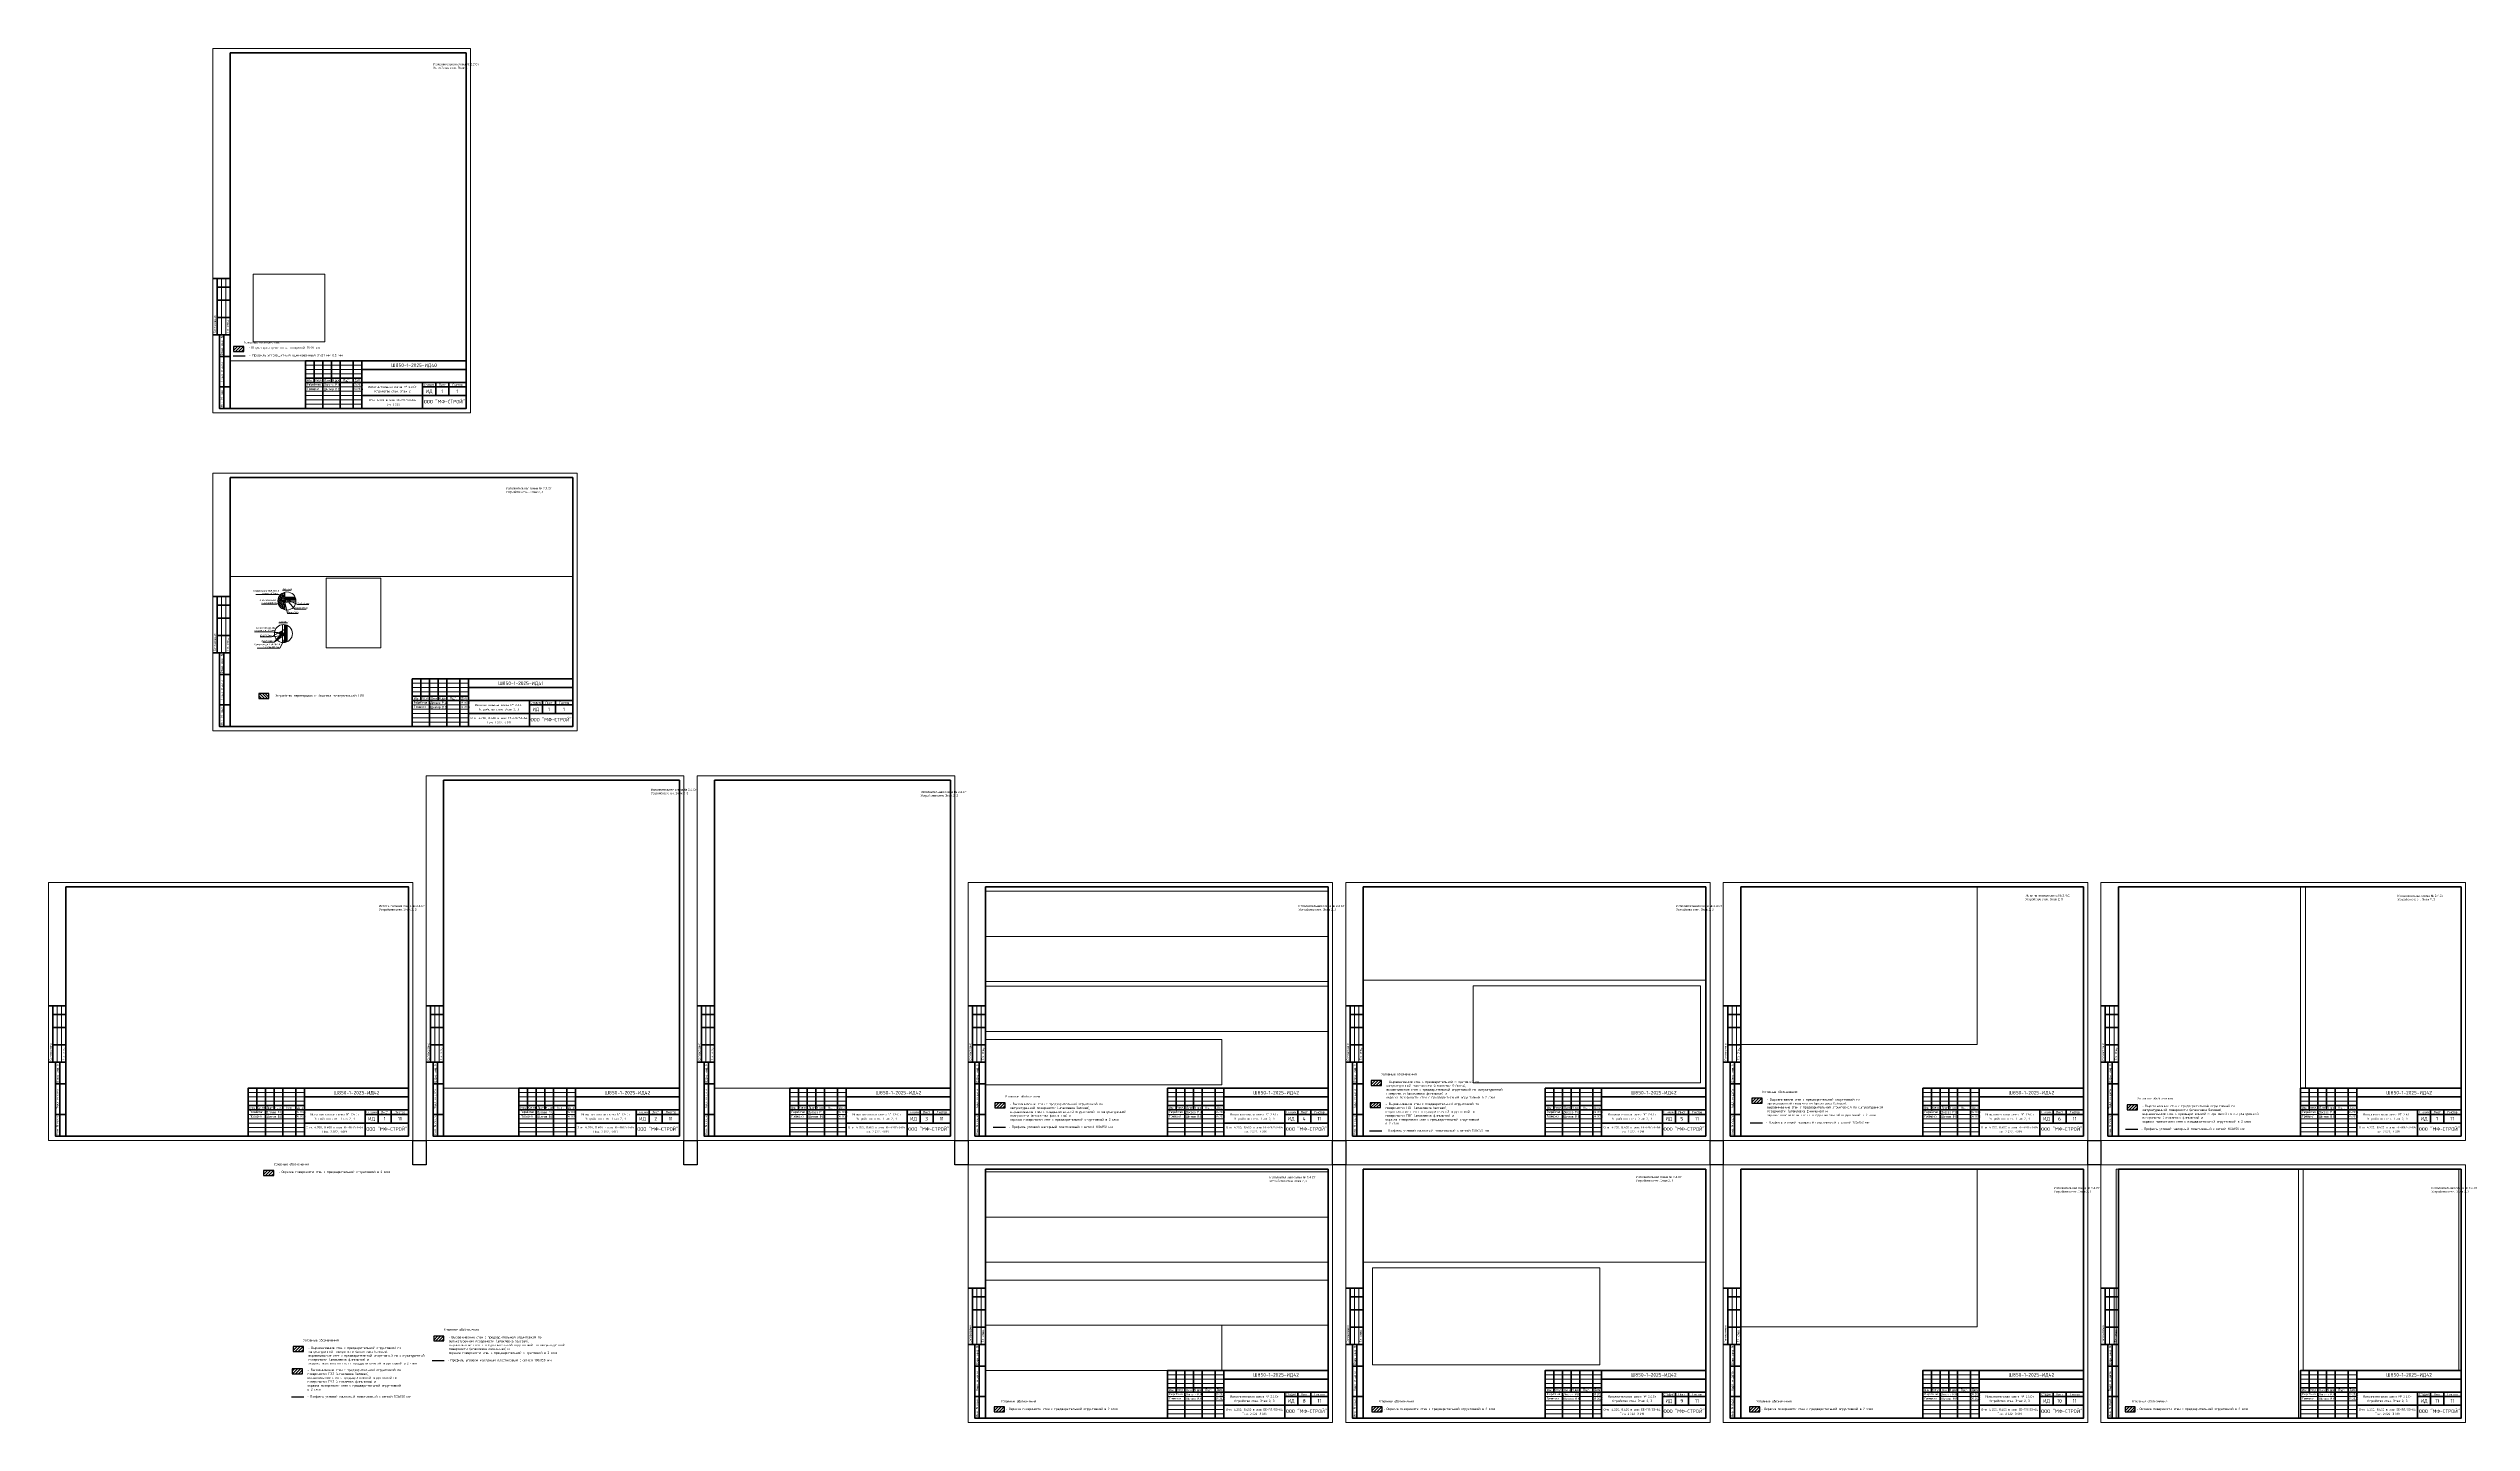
# Paper-space layout 'Librery' of a CAD drawing. Header units: millimetres. Extents: x -1268 to 1525, y -167 to 1416.
import ezdxf
from ezdxf.enums import TextEntityAlignment as Align

# ---------------------------------------------------------------- set-up
doc = ezdxf.new("R2018")
doc.units = ezdxf.units.MM
doc.layers.add('PDF', color=7, linetype='Continuous')
doc.layers.add('Условные обозначения', color=90, linetype='Continuous')
doc.layers.add('ВЭ', color=7, linetype='Continuous', lineweight=15, plot=False)
doc.styles.add('PDF GOST Common-Identity-H', font='arial.ttf')
doc.styles.get("Standard").update_dxf_attribs({"font": 'arial.ttf'})
doc.styles.add('СПДС', font='isocpeur.ttf', dxfattribs={"width": 0.9})

# ---------------------------------------------------------------- blocks, each defined once
blk = doc.blocks.new('*U61')
at = {"lineweight": 0}
blk.add_lwpolyline([(-415, -5), (5, -5), (5, 292), (-415, 292)], close=True, dxfattribs=at)
at = {"color": 0, "linetype": 'Continuous', "lineweight": 50}
blk.add_lwpolyline([(-395, 287), (0, 287), (0, 0), (-395, 0)], close=True, dxfattribs=at)
at = {"lineweight": 35}
for points in [[(-395, 150), (-415, 150)], [(-410, 85), (-410, 150)], [(-395, 140), (-410, 140)], [(-395, 125), (-410, 125)], [(-395, 85), (-415, 85)], [(-395, 105), (-410, 105)], [(-395, 85), (-407, 85), (-407, 0), (-395, 0)], [(-402, 0), (-402, 85)], [(-395, 60), (-407, 60)], [(-185, 35), (-120, 35)], [(-185, 30), (0, 30)], [(-175, 55), (-175, 30)], [(-165, 55), (-165, 0)], [(-155, 55), (-155, 30)], [(-145, 55), (-145, 0)], [(-130, 55), (-130, 0)], [(-120, 55), (-120, 0)], [(-120, 45), (0, 45)], [(-50, 30), (-50, 0)], [(-35, 30), (-35, 15)], [(-20, 30), (-20, 15)], [(-395, 25), (-407, 25)], [(-120, 15), (0, 15)], [(-50, 25), (0, 25)]]:
    blk.add_lwpolyline(points, dxfattribs=at)
at = {"lineweight": 18}
for points in [[(-405, 85), (-405, 150)], [(-400, 85), (-400, 150)], [(-185, 50), (-120, 50)], [(-185, 45), (-120, 45)], [(-185, 40), (-120, 40)], [(-185, 25), (-120, 25)], [(-185, 20), (-120, 20)], [(-185, 15), (-120, 15)], [(-185, 10), (-120, 10)], [(-185, 5), (-120, 5)]]:
    blk.add_lwpolyline(points, dxfattribs=at)
at = {"lineweight": 35}
blk.add_lwpolyline([(-185, 0), (0, 0), (0, 55), (-185, 55)], close=True, dxfattribs=at)
at = {"lineweight": 0}
blk.add_lwpolyline([(0, -5), (5, -5), (5, 0)], dxfattribs=at)
at = {"lineweight": -2, "char_height": 2.5, "attachment_point": 5, "rotation": 90, "style": 'СПДС'}
for s, insert, width in [('Согласовано', (-412.6, 97.1), 19.991), ('Гл. спец.', (-397.5, 95), 19.991), ('Взам. инв. N', (-404.5, 72.5), 24.991), ('Подл. и дата', (-404.5, 42.5), 34.991), ('Инв. N подл.', (-404.5, 12.5), 24.991)]:
    blk.add_mtext(s, dxfattribs=dict(at, insert=insert, width=width))
at = {"lineweight": -2, "char_height": 2.5, "style": 'СПДС'}
for s, insert, width, attachment_point in [('{\\W0.8;\\T0.9;Разработал}', (-183.1, 27.5), 17.953, 4), ('{\\W0.8;Изм}.', (-180, 32.5), 10, 5), ('{\\W0.8;\\T0.95;Кол.уч}.', (-170, 32.5), 10, 5), ('{\\W0.8;\\T0.95;Лист}', (-160, 32.5), 10, 5), ('{\\W0.8;\\T0.95;N док.}', (-150, 32.5), 10, 5), ('{\\W0.8;\\T0.95;Подп.}', (-137.5, 32.5), 15, 5), ('{\\W0.8;\\T0.95;Дата}', (-125, 32.5), 10, 5), ('Стадия', (-42.5, 27.5), 15, 5), ('Лист', (-27.5, 27.5), 15, 5), ('Листов', (-10, 27.5), 20, 5), ('{\\W0.8;\\T0.95;Проверил}', (-183.1, 22.5), 17.953, 4)]:
    blk.add_mtext(s, dxfattribs=dict(at, insert=insert, width=width, attachment_point=attachment_point))
at = {"lineweight": 30, "width": 0.9, "flags": 104}
blk.add_attdef('ШАПКА', text='', height=3, dxfattribs=at).set_placement((-135, 281), align=Align.MIDDLE_CENTER)
at = {"style": 'СПДС'}
for tag, p in [('РАЗРАБОТЧИК', (-164, 27.5)), ('РУК.ГРУППЫ', (-164, 22.5))]:
    blk.add_attdef(tag, text='', height=2.5, dxfattribs=at).set_placement(p, align=Align.MIDDLE_LEFT)
at = {"style": 'СПДС', "width": 0.9}
for p in [(-129.6, 26.4), (-129.6, 21.4)]:
    blk.add_attdef('ДАТА', p, '', height=2.3, dxfattribs=at)
at = {"style": 'СПДС'}
for tag, height, p in [('ШИФР_ПРОЕКТА', 4, (-60, 50)), ('НАИМЕНОВАНИЕ_ОБЪЕКТА2', 2.5, (-85, 20)), ('НАИМЕНОВАНИЕ_ЧЕРТЕЖА2', 2.5, (-85, 5)), ('НАИМЕНОВАНИЕ_ЧЕРТЕЖА1', 2.5, (-85, 10)), ('НАИМЕНОВАНИЕ_ОБЪЕКТА', 2.5, (-85, 25)), ('ОРГАНИЗАЦИЯ_РАЗРАБОТЧИК1', 4, (-25, 8.1)), ('СТАДИЯ', 4, (-42.5, 20)), ('ЛИСТ_первый', 4, (-27.5, 20)), ('ЛИСТОВ', 4, (-10, 20))]:
    blk.add_attdef(tag, text='', height=height, dxfattribs=at).set_placement(p, align=Align.MIDDLE_CENTER)
blk = doc.blocks.new('*U62')
at = {"lineweight": 0}
blk.add_lwpolyline([(-292, -5), (5, -5), (5, 415), (-292, 415)], close=True, dxfattribs=at)
at = {"color": 0, "linetype": 'Continuous', "lineweight": 50}
blk.add_lwpolyline([(-272, 410), (0, 410), (0, 0), (-272, 0)], close=True, dxfattribs=at)
at = {"lineweight": 35}
for points in [[(-272, 150), (-292, 150)], [(-287, 85), (-287, 150)], [(-272, 140), (-287, 140)], [(-272, 125), (-287, 125)], [(-272, 85), (-292, 85)], [(-272, 105), (-287, 105)], [(-272, 85), (-284, 85), (-284, 0), (-272, 0)], [(-279, 0), (-279, 85)], [(-272, 60), (-284, 60)], [(-185, 35), (-120, 35)], [(-185, 30), (0, 30)], [(-175, 55), (-175, 30)], [(-165, 55), (-165, 0)], [(-155, 55), (-155, 30)], [(-145, 55), (-145, 0)], [(-130, 55), (-130, 0)], [(-120, 55), (-120, 0)], [(-120, 45), (0, 45)], [(-50, 30), (-50, 0)], [(-35, 30), (-35, 15)], [(-20, 30), (-20, 15)], [(-272, 25), (-284, 25)], [(-120, 15), (0, 15)], [(-50, 25), (0, 25)]]:
    blk.add_lwpolyline(points, dxfattribs=at)
at = {"lineweight": 18}
for points in [[(-282, 85), (-282, 150)], [(-277, 85), (-277, 150)], [(-185, 50), (-120, 50)], [(-185, 45), (-120, 45)], [(-185, 40), (-120, 40)], [(-185, 25), (-120, 25)], [(-185, 20), (-120, 20)], [(-185, 15), (-120, 15)], [(-185, 10), (-120, 10)], [(-185, 5), (-120, 5)]]:
    blk.add_lwpolyline(points, dxfattribs=at)
at = {"lineweight": 35}
blk.add_lwpolyline([(-185, 0), (0, 0), (0, 55), (-185, 55)], close=True, dxfattribs=at)
at = {"lineweight": 0}
blk.add_lwpolyline([(0, -5), (5, -5), (5, 0)], dxfattribs=at)
at = {"lineweight": -2, "char_height": 2.5, "attachment_point": 5, "rotation": 90, "style": 'СПДС'}
for s, insert, width in [('Согласовано', (-289.6, 97.1), 19.991), ('Гл. спец.', (-274.5, 95), 19.991), ('Взам. инв. N', (-281.5, 72.5), 24.991), ('Подл. и дата', (-281.5, 42.5), 34.991), ('Инв. N подл.', (-281.5, 12.5), 24.991)]:
    blk.add_mtext(s, dxfattribs=dict(at, insert=insert, width=width))
at = {"lineweight": -2, "char_height": 2.5, "style": 'СПДС'}
for s, insert, width, attachment_point in [('{\\W0.8;\\T0.9;Разработал}', (-183.1, 27.5), 17.953, 4), ('{\\W0.8;Изм}.', (-180, 32.5), 10, 5), ('{\\W0.8;\\T0.95;Кол.уч}.', (-170, 32.5), 10, 5), ('{\\W0.8;\\T0.95;Лист}', (-160, 32.5), 10, 5), ('{\\W0.8;\\T0.95;N док.}', (-150, 32.5), 10, 5), ('{\\W0.8;\\T0.95;Подп.}', (-137.5, 32.5), 15, 5), ('{\\W0.8;\\T0.95;Дата}', (-125, 32.5), 10, 5), ('Стадия', (-42.5, 27.5), 15, 5), ('Лист', (-27.5, 27.5), 15, 5), ('Листов', (-10, 27.5), 20, 5), ('{\\W0.8;\\T0.95;Проверил}', (-183.1, 22.5), 17.953, 4)]:
    blk.add_mtext(s, dxfattribs=dict(at, insert=insert, width=width, attachment_point=attachment_point))
at = {"lineweight": 30, "width": 0.9, "flags": 104}
blk.add_attdef('ШАПКА', text='', height=3, dxfattribs=at).set_placement((-135, 281), align=Align.MIDDLE_CENTER)
at = {"style": 'СПДС'}
for tag, p in [('РАЗРАБОТЧИК', (-164, 27.5)), ('РУК.ГРУППЫ', (-164, 22.5))]:
    blk.add_attdef(tag, text='', height=2.5, dxfattribs=at).set_placement(p, align=Align.MIDDLE_LEFT)
at = {"style": 'СПДС', "width": 0.9}
for p in [(-129.6, 26.4), (-129.6, 21.4)]:
    blk.add_attdef('ДАТА', p, '', height=2.3, dxfattribs=at)
at = {"style": 'СПДС'}
for tag, height, p in [('ШИФР_ПРОЕКТА', 4, (-60, 50)), ('НАИМЕНОВАНИЕ_ОБЪЕКТА2', 2.5, (-85, 20)), ('НАИМЕНОВАНИЕ_ЧЕРТЕЖА2', 2.5, (-85, 5)), ('НАИМЕНОВАНИЕ_ЧЕРТЕЖА1', 2.5, (-85, 10)), ('НАИМЕНОВАНИЕ_ОБЪЕКТА', 2.5, (-85, 25)), ('ОРГАНИЗАЦИЯ_РАЗРАБОТЧИК1', 4, (-25, 8.1)), ('СТАДИЯ', 4, (-42.5, 20)), ('ЛИСТ_первый', 4, (-27.5, 20)), ('ЛИСТОВ', 4, (-10, 20))]:
    blk.add_attdef(tag, text='', height=height, dxfattribs=at).set_placement(p, align=Align.MIDDLE_CENTER)

psp = doc.layouts.new('Librery')

# ---------------------------------------------------------------- hatches: boundary and pattern name
at = {"layer": 'Условные обозначения'}
h = psp.add_hatch(dxfattribs=at)
h.set_pattern_fill('ANSI31', color=5, scale=0.767323)
h.set_pattern_definition([(45, (-1619.25, 1171.4787), (-1.722688, 1.722688), [])])
h.paths.add_polyline_path([(-1054.1, 1072.8), (-1054.1, 1067.1), (-1042.4, 1067.1), (-1042.4, 1072.8)])
at = {"layer": 'Условные обозначения', "true_color": 0xf26722}
h = psp.add_hatch(dxfattribs=at)
h.set_pattern_fill('ANSI31', color=30, scale=0.767323, angle=90)
h.set_pattern_definition([(135, (-1590.3246, 780.4595), (-1.722688, -1.722688), [])])
h.paths.add_polyline_path([(-1013.4, 672.8), (-1025.2, 672.8), (-1025.2, 667), (-1013.4, 667)])
at = {"layer": 'Условные обозначения'}
h = psp.add_hatch(dxfattribs=at)
h.set_pattern_fill('ANSI31', color=3, scale=0.767323)
h.set_pattern_definition([(45, (-307.9932, 325.4803), (-1.722688, 1.722688), [])])
h.paths.add_polyline_path([(257.1, 226.8), (257.1, 221.1), (268.9, 221.1), (268.9, 226.8)])
h = psp.add_hatch(dxfattribs=at)
h.set_pattern_fill('ANSI31', color=3, scale=0.767323)
h.set_pattern_definition([(45, (-741.7324, 299.8369), (-1.722688, 1.722688), [])])
h.paths.add_polyline_path([(-176.6, 201.2), (-176.6, 195.4), (-164.8, 195.4), (-164.8, 201.2)])
at = {"layer": 'Условные обозначения', "true_color": 0x93278f}
h = psp.add_hatch(dxfattribs=at)
h.set_pattern_fill('ANSI31', color=217, scale=0.767323)
h.set_pattern_definition([(45, (1242.5984, 306.5723), (-1.722688, 1.722688), [])])
h.paths.add_polyline_path([(267.8, 201.3), (256, 201.3), (256, 195.6), (267.8, 195.6)])
at = {"layer": 'Условные обозначения'}
h = psp.add_hatch(dxfattribs=at)
h.set_pattern_fill('ANSI31', color=3, scale=0.767323)
h.set_pattern_definition([(45, (130.723, 305.1045), (-1.722688, 1.722688), [])])
h.paths.add_polyline_path([(695.9, 206.4), (695.9, 200.7), (707.6, 200.7), (707.6, 206.4)])
h = psp.add_hatch(dxfattribs=at)
h.set_pattern_fill('ANSI31', color=3, scale=0.767323)
h.set_pattern_definition([(45, (563.2855, 297.5864), (-1.722688, 1.722688), [])])
h.paths.add_polyline_path([(1128.4, 198.9), (1128.4, 193.2), (1140.2, 193.2), (1140.2, 198.9)])
at = {"layer": 'Условные обозначения', "true_color": 0x139b48}
h = psp.add_hatch(dxfattribs=at)
h.set_pattern_fill('ANSI31', color=114, scale=0.767323)
h.set_pattern_definition([(45, (-1584.609, 221.7154), (-1.722688, 1.722688), [])])
h.paths.add_polyline_path([(-1019.5, 123), (-1019.5, 117.3), (-1007.7, 117.3), (-1007.7, 123)])
at = {"layer": 'Условные обозначения'}
h = psp.add_hatch(dxfattribs=at)
h.set_pattern_fill('ANSI31', color=3, scale=0.767323)
h.set_pattern_definition([(45, (-1550.5915, 18.908), (-1.722688, 1.722688), [])])
h.paths.add_polyline_path([(-985.5, -79.8), (-985.5, -85.5), (-973.7, -85.5), (-973.7, -79.8)])
h = psp.add_hatch(dxfattribs=at)
h.set_pattern_fill('ANSI31', color=3, scale=0.767323)
h.set_pattern_definition([(45, (-1388.656, 31.0765), (-1.722688, 1.722688), [])])
h.paths.add_polyline_path([(-823.5, -67.6), (-823.5, -73.3), (-811.8, -73.3), (-811.8, -67.6)])
at = {"layer": 'Условные обозначения', "true_color": 0x93278f}
h = psp.add_hatch(dxfattribs=at)
h.set_pattern_fill('ANSI31', color=217, scale=0.767323)
h.paths.add_polyline_path([(-974.8, -105.3), (-986.6, -105.3), (-986.6, -111), (-974.8, -111)])
at = {"layer": 'Условные обозначения', "true_color": 0x139b48}
h = psp.add_hatch(dxfattribs=at)
h.set_pattern_fill('ANSI31', color=114, scale=0.767323)
h.set_pattern_definition([(45, (-742.4754, -50.5588), (-1.722688, 1.722688), [])])
h.paths.add_polyline_path([(-177.3, -149.2), (-177.3, -155), (-165.6, -155), (-165.6, -149.2)])
h = psp.add_hatch(dxfattribs=at)
h.set_pattern_fill('ANSI31', color=114, scale=0.767323)
h.set_pattern_definition([(45, (-307.1715, -50.5588), (-1.722688, 1.722688), [])])
h.paths.add_polyline_path([(258, -149.2), (258, -155), (269.7, -155), (269.7, -149.2)])
h = psp.add_hatch(dxfattribs=at)
h.set_pattern_fill('ANSI31', color=114, scale=0.767323)
h.set_pattern_definition([(45, (128.1325, -50.5588), (-1.722688, 1.722688), [])])
h.paths.add_polyline_path([(693.3, -149.2), (693.3, -155), (705, -155), (705, -149.2)])
h = psp.add_hatch(dxfattribs=at)
h.set_pattern_fill('ANSI31', color=114, scale=0.767323)
h.set_pattern_definition([(45, (560.9364, -50.5588), (-1.722688, 1.722688), [])])
h.paths.add_polyline_path([(1126.1, -149.2), (1126.1, -155), (1137.8, -155), (1137.8, -149.2)])

# ---------------------------------------------------------------- linework, layer by layer
for points in [[(-847.5, 157.9), (-832.2, 157.9), (-832.2, 129.7), (-847.5, 129.7)], [(-535.2, 157.9), (-519.9, 157.9), (-519.9, 129.7), (-535.2, 129.7)], [(-222.9, 157.9), (-207.6, 157.9), (-207.6, 129.7), (-222.9, 129.7)], [(212.4, 157.9), (227.7, 157.9), (227.7, 129.7), (212.4, 129.7)], [(647.7, 157.9), (663, 157.9), (663, 129.7), (647.7, 129.7)], [(1083, 157.9), (1098.3, 157.9), (1098.3, 129.7), (1083, 129.7)]]:
    psp.add_lwpolyline(points, close=True)
at = {"layer": 'PDF', "color": 7, "lineweight": 15}
for points in [[(-993.3, 783.1), (-993.5, 783.2), (-1002.1, 786.8), (-1002.4, 786.8), (-1028.3, 786.8)], [(-1002.5, 782.5), (-1001.4, 783.6)], [(-1001.7, 780.5), (-1000, 782.2)], [(-1001.4, 785), (-1000.9, 785.5)], [(-1001.2, 782.4), (-999.5, 784.1)], [(-1000.7, 784.3), (-998.9, 786.1)], [(-1000.2, 786.2), (-998.4, 788)], [(-999.8, 781), (-998.1, 782.7)], [(-999.3, 782.9), (-997.5, 784.7)], [(-998.8, 784.8), (-997, 786.6)], [(-998.2, 786.8), (-996.5, 788.5)], [(-997.9, 781.5), (-996.1, 783.3)], [(-997.8, 791.8), (-987.9, 791.8)], [(-997.4, 783.4), (-995.6, 785.2)], [(-996.8, 785.4), (-995.2, 787)], [(-996.3, 787.3), (-995.2, 788.4)], [(-996, 782), (-995.2, 782.8)], [(-995.8, 789.2), (-995.6, 789.4)], [(-995.4, 784), (-995.2, 784.2)], [(-995.2, 789.6), (-995.2, 769.4)], [(-993.4, 782.7), (-994.7, 784)], [(-983.2, 784), (-994.7, 784), (-994.7, 782.7), (-982.7, 782.7)], [(-982.6, 782.5), (-994.7, 782.5), (-994.7, 781.2), (-982.3, 781.2)], [(-993.3, 781.2), (-994.6, 782.5)], [(-993.2, 783), (-992.6, 783.8), (-993.7, 783.8), (-993.2, 783), (-993.2, 780)], [(-992, 782.7), (-993.3, 784)], [(-991.9, 781.2), (-993.2, 782.5)], [(-990.6, 782.7), (-991.9, 784)], [(-990.5, 781.2), (-991.8, 782.5)], [(-989.2, 782.7), (-990.5, 784)], [(-989.1, 781.2), (-990.4, 782.5)], [(-987.8, 782.7), (-989.1, 784)], [(-987.7, 781.2), (-989, 782.5)], [(-986.4, 782.7), (-987.7, 784)], [(-986.3, 781.2), (-987.6, 782.5)], [(-985, 782.7), (-986.3, 784)], [(-984.9, 781.2), (-986.2, 782.5)], [(-983.6, 782.7), (-984.9, 784)], [(-983.5, 781.2), (-984.8, 782.5)], [(-983, 783.5), (-983.5, 784)], [(-996.6, 779.4), (-996.7, 779.4), (-1004.1, 776), (-1004.4, 776), (-1022, 776)], [(-1003, 779.3), (-1002.4, 779.8)], [(-1002.9, 780.7), (-1001.9, 781.7)], [(-1002.6, 776.8), (-1001, 778.4)], [(-1002.3, 778.5), (-1000.5, 780.3)], [(-1002.3, 775.8), (-1001.6, 776.5)], [(-1001.9, 754.2), (-992, 754.2)], [(-1001.4, 775.2), (-999.6, 777)], [(-1001.3, 773.9), (-1000.2, 775.1)], [(-1000.9, 777.2), (-999.1, 778.9)], [(-1000.7, 773.1), (-1000.7, 773.1)], [(-1000.3, 779.1), (-998.6, 780.8)], [(-1000.1, 772.3), (-998.8, 773.7)], [(-1000, 773.8), (-998.2, 775.6)], [(-999.5, 775.8), (-997.7, 777.5)], [(-999.4, 771.7), (-999.3, 771.7)], [(-998.9, 777.7), (-997.2, 779.4)], [(-994.2, 779.5), (-998.7, 779.5)], [(-998.6, 772.4), (-996.8, 774.2)], [(-998.6, 771), (-997.4, 772.3)], [(-998.4, 779.6), (-996.7, 781.3)], [(-998.1, 774.4), (-996.3, 776.1)], [(-997.5, 776.3), (-995.8, 778)], [(-997.2, 771), (-995.4, 772.8)], [(-997, 778.2), (-995.3, 779.9)], [(-996.8, 770), (-996, 770.9)], [(-996.7, 773), (-995.2, 774.4)], [(-996.5, 780.1), (-995.2, 781.4)], [(-996.1, 774.9), (-995.2, 775.8)], [(-995.8, 769.6), (-995.2, 770.2)], [(-995.6, 776.8), (-995.2, 777.2)], [(-995.3, 771.6), (-995.2, 771.6)], [(-994.2, 780.1), (-994.2, 778.9)], [(-998.9, 742.9), (-999.1, 742.9), (-1009.2, 743.9), (-1009.6, 743.9), (-1030, 743.9)], [(-993.3, 740.3), (-993.3, 740.1), (-1000.8, 725), (-1001.1, 725), (-1027, 725)], [(-998.9, 741.3), (-999, 741.3), (-1009.2, 743.9), (-997, 741.5), (-996.8, 741.5)], [(-998.7, 742.5), (-998.7, 743.2)], [(-998.7, 742.8), (-997.5, 742.8)], [(-998.7, 741.6), (-998.7, 741)], [(-998.7, 741.3), (-997.5, 741.3)], [(-996.4, 741.4), (-997, 741.4)], [(-996.7, 741.4), (-996.7, 742.7)], [(-993.2, 740.5), (-992.4, 739.9), (-992.4, 741), (-993.2, 740.5), (-996.2, 740.5)], [(-995.1, 752.3), (-995.1, 731.7)], [(-993.8, 750), (-995.1, 751.3)], [(-993.8, 748.6), (-995.1, 749.9)], [(-993.8, 747.2), (-995.1, 748.5)], [(-993.8, 745.8), (-995.1, 747.1)], [(-993.8, 744.4), (-995.1, 745.7)], [(-993.8, 743), (-995.1, 744.3)], [(-993.8, 741.6), (-995.1, 742.9)], [(-993.8, 740.2), (-995.1, 741.5)], [(-993.8, 738.8), (-995.1, 740.1)], [(-993.8, 737.4), (-995.1, 738.7)], [(-993.8, 736), (-995.1, 737.3)], [(-993.8, 734.6), (-995.1, 735.9)], [(-993.8, 733.2), (-995.1, 734.5)], [(-993.9, 732), (-995.1, 733.1)], [(-993.8, 751.4), (-994.5, 752.1)], [(-993.8, 732), (-993.8, 752)], [(-993.6, 751.9), (-993.6, 732.1)], [(-992.3, 749.9), (-993.6, 751.2)], [(-992.3, 748.5), (-993.6, 749.8)], [(-992.3, 747.1), (-993.6, 748.4)], [(-992.3, 745.7), (-993.6, 747)], [(-992.3, 744.3), (-993.6, 745.6)], [(-992.3, 742.9), (-993.6, 744.2)], [(-992.3, 741.5), (-993.6, 742.8)], [(-992.3, 740.1), (-993.6, 741.4)], [(-992.3, 738.7), (-993.6, 740)], [(-992.3, 737.3), (-993.6, 738.6)], [(-992.3, 735.9), (-993.6, 737.2)], [(-992.3, 734.5), (-993.6, 735.8)], [(-992.3, 733.1), (-993.6, 734.4)], [(-992.9, 732.3), (-993.6, 733)], [(-992.3, 751.3), (-992.4, 751.4)], [(-992.3, 732.6), (-992.3, 751.4)]]:
    psp.add_lwpolyline(points, dxfattribs=at)
for points in [[(-1001.6, 782), (-1001.5, 782), (-1001.5, 782.1), (-1001.6, 782.1)], [(-1001, 784), (-1001, 784), (-1001, 784), (-1001, 784)], [(-1000.5, 785.9), (-1000.5, 785.9), (-1000.5, 785.9), (-1000.5, 785.9)], [(-999.6, 782.6), (-999.6, 782.6), (-999.6, 782.6), (-999.6, 782.6)], [(-999.1, 784.5), (-999.1, 784.5), (-999.1, 784.5), (-999.1, 784.5)], [(-998.6, 786.4), (-998.6, 786.4), (-998.6, 786.4), (-998.6, 786.4)], [(-997.7, 783.1), (-997.7, 783.1), (-997.7, 783.1), (-997.7, 783.1)], [(-997.2, 785), (-997.2, 785), (-997.2, 785), (-997.2, 785)], [(-996.7, 786.9), (-996.6, 786.9), (-996.6, 787), (-996.7, 787)], [(-996.1, 788.9), (-996.1, 788.9), (-996.1, 788.9), (-996.1, 788.9)], [(-995.8, 783.6), (-995.8, 783.6), (-995.8, 783.6), (-995.8, 783.6)], [(-995.3, 785.5), (-995.2, 785.5), (-995.2, 785.6), (-995.3, 785.6)], [(-993.2, 783.2), (-993.3, 783.1), (-993.2, 783)], [(-993.3, 783.1), (-993.3, 783), (-993.2, 783)], [(-993.3, 783.1), (-993.3, 783.1), (-993.2, 783)], [(-993.3, 783), (-993.3, 783), (-993.2, 783)], [(-993.3, 783), (-993.3, 782.9), (-993.2, 783)], [(-993.3, 782.9), (-993.2, 782.9), (-993.2, 783)], [(-993, 783.1), (-993.1, 783.2), (-993.2, 783)], [(-993.1, 783.2), (-993.1, 783.2), (-993.2, 783)], [(-993.1, 783.2), (-993.2, 783.2), (-993.2, 783)], [(-993.2, 783.2), (-993.2, 783.2), (-993.2, 783)], [(-993, 783), (-993, 783.1), (-993.2, 783)], [(-993, 783.1), (-993, 783.1), (-993.2, 783)], [(-993.2, 782.9), (-993.2, 782.9), (-993.2, 783)], [(-993.2, 782.9), (-993.1, 782.9), (-993.2, 783)], [(-993.1, 782.9), (-993.1, 782.9), (-993.2, 783)], [(-993.1, 782.9), (-993, 782.9), (-993.2, 783)], [(-993, 782.9), (-993, 783), (-993.2, 783)], [(-993, 783), (-993, 783), (-993.2, 783)], [(-1002.6, 778.2), (-1002.6, 778.2), (-1002.6, 778.2), (-1002.6, 778.2)], [(-1002.1, 780.1), (-1002.1, 780.1), (-1002.1, 780.1), (-1002.1, 780.1)], [(-1001.7, 774.9), (-1001.7, 774.9), (-1001.7, 774.9), (-1001.7, 774.9)], [(-1001.2, 776.8), (-1001.2, 776.8), (-1001.2, 776.8), (-1001.2, 776.8)], [(-1000.7, 778.7), (-1000.7, 778.7), (-1000.7, 778.7), (-1000.7, 778.7)], [(-1000.3, 773.5), (-1000.3, 773.5), (-1000.3, 773.5), (-1000.3, 773.5)], [(-1000.2, 780.6), (-1000.1, 780.6), (-1000.1, 780.7), (-1000.2, 780.7)], [(-999.8, 775.4), (-999.8, 775.4), (-999.8, 775.4), (-999.8, 775.4)], [(-999.3, 777.3), (-999.3, 777.3), (-999.3, 777.4), (-999.3, 777.4)], [(-998.9, 772.1), (-998.9, 772.1), (-998.9, 772.1), (-998.9, 772.1)], [(-998.8, 779.2), (-998.7, 779.2), (-998.7, 779.3), (-998.8, 779.3)], [(-998.4, 774), (-998.4, 774), (-998.4, 774), (-998.4, 774)], [(-998.2, 781.2), (-998.2, 781.2), (-998.2, 781.2), (-998.2, 781.2)], [(-997.9, 775.9), (-997.9, 775.9), (-997.9, 776), (-997.9, 776)], [(-997.5, 770.7), (-997.5, 770.7), (-997.5, 770.7), (-997.5, 770.7)], [(-997.4, 777.9), (-997.3, 777.9), (-997.3, 777.9), (-997.4, 777.9)], [(-997, 772.6), (-997, 772.6), (-997, 772.6), (-997, 772.6)], [(-996.8, 779.8), (-996.8, 779.8), (-996.8, 779.8), (-996.8, 779.8)], [(-996.5, 779.6), (-996.6, 779.6), (-996.4, 779.5)], [(-996.6, 779.6), (-996.6, 779.5), (-996.4, 779.5)], [(-996.6, 779.4), (-996.6, 779.4), (-996.4, 779.5)], [(-996.6, 779.4), (-996.5, 779.3), (-996.4, 779.5)], [(-996.6, 779.5), (-996.6, 779.5), (-996.4, 779.5)], [(-996.6, 779.5), (-996.6, 779.4), (-996.4, 779.5)], [(-996.4, 779.7), (-996.5, 779.7), (-996.4, 779.5)], [(-996.5, 779.7), (-996.5, 779.6), (-996.4, 779.5)], [(-996.5, 779.3), (-996.4, 779.3), (-996.4, 779.5)], [(-996.5, 774.5), (-996.5, 774.5), (-996.5, 774.6), (-996.5, 774.6)], [(-996.3, 779.6), (-996.4, 779.7), (-996.4, 779.5)], [(-996.4, 779.7), (-996.4, 779.7), (-996.4, 779.5)], [(-996.3, 779.5), (-996.3, 779.6), (-996.4, 779.5)], [(-996.3, 779.6), (-996.3, 779.6), (-996.4, 779.5)], [(-996.4, 779.3), (-996.4, 779.3), (-996.4, 779.5)], [(-996.4, 779.3), (-996.3, 779.4), (-996.4, 779.5)], [(-996.3, 779.4), (-996.3, 779.4), (-996.4, 779.5)], [(-996.3, 779.4), (-996.3, 779.5), (-996.4, 779.5)], [(-996.3, 779.5), (-996.3, 779.5), (-996.4, 779.5)], [(-996.3, 781.7), (-996.3, 781.7), (-996.3, 781.7), (-996.3, 781.7)], [(-996, 776.5), (-995.9, 776.5), (-995.9, 776.5), (-996, 776.5)], [(-995.6, 771.2), (-995.6, 771.2), (-995.6, 771.2), (-995.6, 771.2)], [(-995.4, 778.4), (-995.4, 778.4), (-995.4, 778.4), (-995.4, 778.4)], [(-994.8, 780.9), (-995.2, 780.9), (-995.2, 778.1), (-994.8, 778.1)], [(-998.8, 743), (-998.9, 742.9), (-998.7, 742.8)], [(-998.9, 742.9), (-998.9, 742.8), (-998.7, 742.8)], [(-998.9, 742.9), (-998.9, 742.9), (-998.7, 742.8)], [(-998.9, 742.8), (-998.9, 742.7), (-998.7, 742.8)], [(-998.9, 742.7), (-998.8, 742.7), (-998.7, 742.8)], [(-998.8, 741.4), (-998.9, 741.4), (-998.7, 741.3)], [(-998.9, 741.4), (-998.9, 741.3), (-998.7, 741.3)], [(-998.9, 741.3), (-998.9, 741.2), (-998.7, 741.3)], [(-998.9, 741.2), (-998.9, 741.2), (-998.7, 741.3)], [(-998.9, 741.2), (-998.8, 741.1), (-998.7, 741.3)], [(-998.7, 743), (-998.8, 743), (-998.7, 742.8)], [(-998.8, 743), (-998.8, 743), (-998.7, 742.8)], [(-998.8, 742.7), (-998.8, 742.7), (-998.7, 742.8)], [(-998.8, 742.7), (-998.7, 742.7), (-998.7, 742.8)], [(-998.7, 741.4), (-998.8, 741.4), (-998.7, 741.3)], [(-998.8, 741.4), (-998.8, 741.4), (-998.7, 741.3)], [(-998.8, 741.1), (-998.8, 741.1), (-998.7, 741.3)], [(-998.8, 741.1), (-998.7, 741.1), (-998.7, 741.3)], [(-998.6, 742.9), (-998.6, 743), (-998.7, 742.8)], [(-998.6, 743), (-998.7, 743), (-998.7, 742.8)], [(-998.7, 743), (-998.7, 743), (-998.7, 742.8)], [(-998.5, 742.8), (-998.5, 742.9), (-998.7, 742.8)], [(-998.5, 742.9), (-998.6, 742.9), (-998.7, 742.8)], [(-998.7, 742.7), (-998.6, 742.7), (-998.7, 742.8)], [(-998.6, 742.7), (-998.6, 742.7), (-998.7, 742.8)], [(-998.6, 742.7), (-998.6, 742.8), (-998.7, 742.8)], [(-998.6, 742.8), (-998.5, 742.8), (-998.7, 742.8)], [(-998.6, 741.3), (-998.6, 741.4), (-998.7, 741.3)], [(-998.6, 741.4), (-998.6, 741.4), (-998.7, 741.3)], [(-998.6, 741.4), (-998.7, 741.4), (-998.7, 741.3)], [(-998.7, 741.1), (-998.7, 741.1), (-998.7, 741.3)], [(-998.7, 741.1), (-998.6, 741.1), (-998.7, 741.3)], [(-998.6, 741.1), (-998.6, 741.2), (-998.7, 741.3)], [(-998.6, 741.2), (-998.5, 741.2), (-998.7, 741.3)], [(-998.5, 741.2), (-998.5, 741.3), (-998.7, 741.3)], [(-998.5, 741.3), (-998.6, 741.3), (-998.7, 741.3)], [(-996.7, 741.6), (-996.8, 741.6), (-996.7, 741.4)], [(-996.8, 741.6), (-996.8, 741.5), (-996.7, 741.4)], [(-996.8, 741.5), (-996.8, 741.4), (-996.7, 741.4)], [(-996.8, 741.5), (-996.8, 741.5), (-996.7, 741.4)], [(-996.8, 741.4), (-996.8, 741.3), (-996.7, 741.4)], [(-996.8, 741.3), (-996.8, 741.3), (-996.7, 741.4)], [(-996.8, 741.3), (-996.7, 741.3), (-996.7, 741.4)], [(-996.5, 741.5), (-996.6, 741.6), (-996.7, 741.4)], [(-996.6, 741.6), (-996.6, 741.6), (-996.7, 741.4)], [(-996.6, 741.6), (-996.7, 741.6), (-996.7, 741.4)], [(-996.7, 741.6), (-996.7, 741.6), (-996.7, 741.4)], [(-996.5, 741.4), (-996.5, 741.5), (-996.7, 741.4)], [(-996.7, 741.3), (-996.7, 741.2), (-996.7, 741.4)], [(-996.7, 741.2), (-996.6, 741.3), (-996.7, 741.4)], [(-996.6, 741.3), (-996.6, 741.3), (-996.7, 741.4)], [(-996.6, 741.3), (-996.5, 741.3), (-996.7, 741.4)], [(-996.5, 741.3), (-996.5, 741.4), (-996.7, 741.4)], [(-996.5, 741.4), (-996.5, 741.4), (-996.7, 741.4)], [(-993.2, 740.6), (-993.3, 740.6), (-993.2, 740.5)], [(-993.3, 740.6), (-993.3, 740.6), (-993.2, 740.5)], [(-993.3, 740.6), (-993.3, 740.5), (-993.2, 740.5)], [(-993.3, 740.3), (-993.2, 740.3), (-993.2, 740.5)], [(-993.3, 740.5), (-993.3, 740.4), (-993.2, 740.5)], [(-993.3, 740.4), (-993.3, 740.4), (-993.2, 740.5)], [(-993.3, 740.4), (-993.3, 740.3), (-993.2, 740.5)], [(-993.3, 740.3), (-993.3, 740.3), (-993.2, 740.5)], [(-993, 740.5), (-993.1, 740.6), (-993.2, 740.5)], [(-993.1, 740.6), (-993.1, 740.6), (-993.2, 740.5)], [(-993.1, 740.6), (-993.2, 740.6), (-993.2, 740.5)], [(-993.2, 740.6), (-993.2, 740.6), (-993.2, 740.5)], [(-993.2, 740.3), (-993.1, 740.3), (-993.2, 740.5)], [(-993.1, 740.3), (-993.1, 740.3), (-993.2, 740.5)], [(-993.1, 740.3), (-993, 740.4), (-993.2, 740.5)], [(-993, 740.4), (-993, 740.4), (-993.2, 740.5)], [(-993, 740.4), (-993, 740.5), (-993.2, 740.5)], [(-993, 740.5), (-993, 740.5), (-993.2, 740.5)]]:
    psp.add_lwpolyline(points, close=True, dxfattribs=at)
at = {"layer": 'PDF', "color": 6, "lineweight": 15}
for points in [[(-994.8, 780.5), (-995.2, 780.9), (-995.2, 780.9)], [(-994.8, 780), (-995.2, 780.4), (-994.8, 780.8)], [(-994.8, 779.6), (-995.2, 780), (-994.8, 780.4)], [(-994.8, 779.1), (-995.2, 779.5), (-994.8, 779.9)], [(-994.8, 778.7), (-995.2, 779), (-994.8, 779.4)], [(-994.8, 778.2), (-995.2, 778.6), (-994.8, 779)], [(-995.2, 778.1), (-994.8, 778.5)], [(-995, 778.5), (-994.9, 778.3), (-992, 765), (-991.7, 765), (-979.8, 765)]]:
    psp.add_lwpolyline(points, dxfattribs=at)
for points in [[(-995.1, 778.8), (-995.2, 778.7), (-995, 778.7)], [(-995.2, 778.7), (-995.2, 778.7), (-995, 778.7)], [(-995.2, 778.7), (-995.2, 778.6), (-995, 778.7)], [(-995.2, 778.6), (-995.1, 778.5), (-995, 778.7)], [(-995, 778.8), (-995.1, 778.8), (-995, 778.7)], [(-995.1, 778.8), (-995.1, 778.8), (-995, 778.7)], [(-995.1, 778.5), (-995.1, 778.5), (-995, 778.7)], [(-995.1, 778.5), (-995, 778.5), (-995, 778.7)], [(-994.8, 778.7), (-994.9, 778.8), (-995, 778.7)], [(-994.9, 778.8), (-994.9, 778.8), (-995, 778.7)], [(-994.9, 778.8), (-995, 778.8), (-995, 778.7)], [(-995, 778.8), (-995, 778.8), (-995, 778.7)], [(-995, 778.5), (-994.9, 778.5), (-995, 778.7)], [(-994.9, 778.5), (-994.9, 778.6), (-995, 778.7)], [(-994.9, 778.6), (-994.8, 778.6), (-995, 778.7)], [(-994.8, 778.6), (-994.8, 778.7), (-995, 778.7)], [(-994.8, 778.7), (-994.8, 778.7), (-995, 778.7)], [(-995, 778.5), (-995, 778.5), (-995, 778.7)]]:
    psp.add_lwpolyline(points, close=True, dxfattribs=at)
at = {"layer": 'PDF', "color": 1, "lineweight": 15}
for points in [[(-991.8, 778.1), (-994.7, 778.1), (-994.7, 780.9), (-991.8, 780.9)], [(-992.3, 780.8), (-992.1, 780.8), (-980.6, 775.4), (-980.3, 775.4), (-967.5, 775.4)], [(-999.8, 740.5), (-1000, 740.4), (-1007.5, 732.2), (-1007.8, 732.2), (-1020.6, 732.2)], [(-995.4, 743.4), (-995.5, 743.3), (-1007.5, 732.2), (-995.5, 740.4), (-995.4, 740.4)], [(-1001.2, 740.7), (-998.3, 740.7), (-998.3, 743.5), (-1001.2, 743.5)], [(-998.1, 745), (-998.1, 742.1), (-995.3, 742.1), (-995.3, 745)], [(-998.1, 739.1), (-998.1, 742), (-995.3, 742), (-995.3, 739.1)]]:
    psp.add_lwpolyline(points, dxfattribs=at)
at = {"layer": 'PDF', "color": 5, "lineweight": 15}
for points in [[(-982.2, 778.4), (-994.4, 778.4), (-994.4, 780.6), (-982.2, 780.6)], [(-991.4, 779.2), (-991.3, 779), (-983.5, 770.2), (-983.2, 770.2), (-970.4, 770.2)], [(-996.8, 745.9), (-997, 745.8), (-1010.5, 738.2), (-1010.9, 738.2), (-1023.6, 738.2)], [(-996.9, 739.9), (-997.1, 739.9), (-1010.5, 738.2)], [(-995.6, 752.4), (-995.6, 742.4), (-997.8, 742.4), (-997.8, 752.4)], [(-997.8, 731.6), (-997.8, 741.7), (-995.6, 741.7), (-995.6, 731.6)]]:
    psp.add_lwpolyline(points, dxfattribs=at)
at = {"layer": 'PDF', "color": 1, "lineweight": 15}
for points in [[(-992.5, 781), (-992.6, 781), (-992.4, 780.9)], [(-992.6, 781), (-992.6, 780.9), (-992.4, 780.9)], [(-992.6, 780.9), (-992.6, 780.9), (-992.4, 780.9)], [(-992.6, 780.9), (-992.6, 780.8), (-992.4, 780.9)], [(-992.6, 780.8), (-992.5, 780.8), (-992.4, 780.9)], [(-992.4, 781.1), (-992.5, 781.1), (-992.4, 780.9)], [(-992.5, 781.1), (-992.5, 781), (-992.4, 780.9)], [(-992.5, 780.8), (-992.5, 780.7), (-992.4, 780.9)], [(-992.5, 780.7), (-992.4, 780.7), (-992.4, 780.9)], [(-992.3, 781), (-992.4, 781.1), (-992.4, 780.9)], [(-992.4, 781.1), (-992.4, 781.1), (-992.4, 780.9)], [(-992.2, 780.9), (-992.3, 781), (-992.4, 780.9)], [(-992.3, 781), (-992.3, 781), (-992.4, 780.9)], [(-992.3, 780.8), (-992.2, 780.9), (-992.4, 780.9)], [(-992.2, 780.9), (-992.2, 780.9), (-992.4, 780.9)], [(-992.4, 780.7), (-992.3, 780.7), (-992.4, 780.9)], [(-992.3, 780.7), (-992.3, 780.8), (-992.4, 780.9)], [(-992.3, 780.8), (-992.3, 780.8), (-992.4, 780.9)], [(-999.8, 740.8), (-999.9, 740.7), (-999.7, 740.7)], [(-999.9, 740.7), (-999.9, 740.7), (-999.7, 740.7)], [(-999.9, 740.7), (-999.9, 740.6), (-999.7, 740.7)], [(-999.9, 740.6), (-999.9, 740.6), (-999.7, 740.7)], [(-999.9, 740.6), (-999.8, 740.5), (-999.7, 740.7)], [(-999.7, 740.8), (-999.8, 740.8), (-999.7, 740.7)], [(-999.8, 740.8), (-999.8, 740.8), (-999.7, 740.7)], [(-999.8, 740.5), (-999.8, 740.5), (-999.7, 740.7)], [(-999.8, 740.5), (-999.7, 740.5), (-999.7, 740.7)], [(-999.6, 740.7), (-999.6, 740.8), (-999.7, 740.7)], [(-999.6, 740.8), (-999.7, 740.8), (-999.7, 740.7)], [(-999.7, 740.8), (-999.7, 740.8), (-999.7, 740.7)], [(-999.7, 740.5), (-999.7, 740.5), (-999.7, 740.7)], [(-999.7, 740.5), (-999.6, 740.5), (-999.7, 740.7)], [(-999.6, 740.5), (-999.6, 740.6), (-999.7, 740.7)], [(-999.6, 740.6), (-999.6, 740.6), (-999.7, 740.7)], [(-999.6, 740.6), (-999.6, 740.7), (-999.7, 740.7)], [(-999.6, 740.7), (-999.6, 740.7), (-999.7, 740.7)], [(-995.3, 743.7), (-995.4, 743.7), (-995.3, 743.6)], [(-995.4, 743.7), (-995.4, 743.7), (-995.3, 743.6)], [(-995.4, 743.7), (-995.4, 743.6), (-995.3, 743.6)], [(-995.4, 743.4), (-995.3, 743.4), (-995.3, 743.6)], [(-995.4, 743.6), (-995.4, 743.5), (-995.3, 743.6)], [(-995.4, 743.5), (-995.4, 743.5), (-995.3, 743.6)], [(-995.4, 743.5), (-995.4, 743.4), (-995.3, 743.6)], [(-995.3, 740.7), (-995.4, 740.7), (-995.3, 740.5)], [(-995.4, 740.7), (-995.4, 740.6), (-995.3, 740.5)], [(-995.4, 740.6), (-995.4, 740.6), (-995.3, 740.5)], [(-995.4, 740.6), (-995.4, 740.5), (-995.3, 740.5)], [(-995.4, 740.4), (-995.4, 740.4), (-995.3, 740.5)], [(-995.4, 740.4), (-995.3, 740.4), (-995.3, 740.5)], [(-995.4, 740.5), (-995.4, 740.4), (-995.3, 740.5)], [(-995.1, 743.6), (-995.1, 743.7), (-995.3, 743.6)], [(-995.1, 743.7), (-995.2, 743.7), (-995.3, 743.6)], [(-995.2, 743.7), (-995.2, 743.7), (-995.3, 743.6)], [(-995.2, 743.7), (-995.3, 743.7), (-995.3, 743.6)], [(-995.3, 743.4), (-995.3, 743.4), (-995.3, 743.6)], [(-995.3, 743.4), (-995.2, 743.4), (-995.3, 743.6)], [(-995.2, 743.4), (-995.2, 743.4), (-995.3, 743.6)], [(-995.2, 743.4), (-995.1, 743.5), (-995.3, 743.6)], [(-995.1, 743.5), (-995.1, 743.5), (-995.3, 743.6)], [(-995.1, 743.5), (-995.1, 743.6), (-995.3, 743.6)], [(-995.1, 743.6), (-995.1, 743.6), (-995.3, 743.6)], [(-995.1, 740.6), (-995.2, 740.7), (-995.3, 740.5)], [(-995.2, 740.7), (-995.2, 740.7), (-995.3, 740.5)], [(-995.2, 740.7), (-995.3, 740.7), (-995.3, 740.5)], [(-995.3, 740.7), (-995.3, 740.7), (-995.3, 740.5)], [(-995.1, 740.5), (-995.1, 740.6), (-995.3, 740.5)], [(-995.1, 740.6), (-995.1, 740.6), (-995.3, 740.5)], [(-995.3, 740.4), (-995.2, 740.4), (-995.3, 740.5)], [(-995.2, 740.4), (-995.2, 740.4), (-995.3, 740.5)], [(-995.2, 740.4), (-995.1, 740.4), (-995.3, 740.5)], [(-995.1, 740.4), (-995.1, 740.5), (-995.3, 740.5)], [(-995.1, 740.5), (-995.1, 740.5), (-995.3, 740.5)]]:
    psp.add_lwpolyline(points, close=True, dxfattribs=at)
at = {"layer": 'PDF', "color": 5, "lineweight": 15}
for points in [[(-991.6, 779.5), (-991.7, 779.4), (-991.6, 779.3)], [(-991.7, 779.4), (-991.7, 779.4), (-991.6, 779.3)], [(-991.7, 779.4), (-991.7, 779.3), (-991.6, 779.3)], [(-991.7, 779.3), (-991.7, 779.3), (-991.6, 779.3)], [(-991.7, 779.3), (-991.7, 779.2), (-991.6, 779.3)], [(-991.7, 779.2), (-991.7, 779.2), (-991.6, 779.3)], [(-991.7, 779.2), (-991.6, 779.1), (-991.6, 779.3)], [(-991.5, 779.4), (-991.5, 779.5), (-991.6, 779.3)], [(-991.5, 779.5), (-991.6, 779.5), (-991.6, 779.3)], [(-991.6, 779.5), (-991.6, 779.5), (-991.6, 779.3)], [(-991.4, 779.3), (-991.4, 779.4), (-991.6, 779.3)], [(-991.4, 779.4), (-991.5, 779.4), (-991.6, 779.3)], [(-991.4, 779.2), (-991.4, 779.2), (-991.6, 779.3)], [(-991.4, 779.2), (-991.4, 779.3), (-991.6, 779.3)], [(-991.4, 779.3), (-991.4, 779.3), (-991.6, 779.3)], [(-991.6, 779.1), (-991.6, 779.1), (-991.6, 779.3)], [(-991.6, 779.1), (-991.5, 779.1), (-991.6, 779.3)], [(-991.5, 779.1), (-991.4, 779.2), (-991.6, 779.3)], [(-996.8, 740.1), (-996.9, 740), (-996.8, 739.9)], [(-996.9, 740), (-996.9, 740), (-996.8, 739.9)], [(-996.9, 740), (-996.9, 739.9), (-996.8, 739.9)], [(-996.9, 739.9), (-996.9, 739.8), (-996.8, 739.9)], [(-996.9, 739.8), (-996.9, 739.8), (-996.8, 739.9)], [(-996.9, 739.8), (-996.8, 739.7), (-996.8, 739.9)], [(-996.9, 739.9), (-996.9, 739.9), (-996.8, 739.9)], [(-996.7, 746.2), (-996.8, 746.1), (-996.7, 746)], [(-996.8, 746.1), (-996.8, 746.1), (-996.7, 746)], [(-996.8, 746.1), (-996.8, 746), (-996.7, 746)], [(-996.8, 745.9), (-996.8, 745.9), (-996.7, 746)], [(-996.8, 745.9), (-996.7, 745.8), (-996.7, 746)], [(-996.8, 746), (-996.8, 746), (-996.7, 746)], [(-996.8, 746), (-996.8, 745.9), (-996.7, 746)], [(-996.6, 740), (-996.7, 740.1), (-996.8, 739.9)], [(-996.7, 740.1), (-996.7, 740.1), (-996.8, 739.9)], [(-996.7, 740.1), (-996.8, 740.1), (-996.8, 739.9)], [(-996.6, 739.9), (-996.6, 740), (-996.8, 739.9)], [(-996.6, 740), (-996.6, 740), (-996.8, 739.9)], [(-996.8, 739.7), (-996.8, 739.7), (-996.8, 739.9)], [(-996.8, 739.7), (-996.7, 739.7), (-996.8, 739.9)], [(-996.7, 739.7), (-996.7, 739.8), (-996.8, 739.9)], [(-996.7, 739.8), (-996.6, 739.8), (-996.8, 739.9)], [(-996.6, 739.8), (-996.6, 739.9), (-996.8, 739.9)], [(-996.6, 739.9), (-996.6, 739.9), (-996.8, 739.9)], [(-996.6, 746.1), (-996.6, 746.2), (-996.7, 746)], [(-996.6, 746.2), (-996.7, 746.2), (-996.7, 746)], [(-996.7, 746.2), (-996.7, 746.2), (-996.7, 746)], [(-996.5, 746), (-996.5, 746.1), (-996.7, 746)], [(-996.5, 746.1), (-996.6, 746.1), (-996.7, 746)], [(-996.7, 745.8), (-996.7, 745.8), (-996.7, 746)], [(-996.7, 745.8), (-996.6, 745.8), (-996.7, 746)], [(-996.6, 745.8), (-996.6, 745.9), (-996.7, 746)], [(-996.6, 745.9), (-996.5, 745.9), (-996.7, 746)], [(-996.5, 745.9), (-996.5, 746), (-996.7, 746)], [(-996.5, 746), (-996.5, 746), (-996.7, 746)]]:
    psp.add_lwpolyline(points, close=True, dxfattribs=at)
at = {"layer": 'PDF', "color": 7, "lineweight": 15}
for centre in [(-992.6, 779.5), (-996.7, 742)]:
    psp.add_circle(centre, 10.4, dxfattribs=at)
at = {"layer": 'PDF', "color": 7, "lineweight": 15, "transparency": 33554559}
for points in [[(-993.2, 783.2), (-993.3, 783.1), (-993.2, 783)], [(-993.3, 783.1), (-993.3, 783), (-993.2, 783)], [(-993.3, 783.1), (-993.3, 783.1), (-993.2, 783)], [(-993.3, 783), (-993.3, 783), (-993.2, 783)], [(-993.3, 783), (-993.3, 782.9), (-993.2, 783)], [(-993.3, 782.9), (-993.2, 782.9), (-993.2, 783)], [(-993, 783.1), (-993.1, 783.2), (-993.2, 783)], [(-993.1, 783.2), (-993.1, 783.2), (-993.2, 783)], [(-993.1, 783.2), (-993.2, 783.2), (-993.2, 783)], [(-993.2, 783.2), (-993.2, 783.2), (-993.2, 783)], [(-993, 783), (-993, 783.1), (-993.2, 783)], [(-993, 783.1), (-993, 783.1), (-993.2, 783)], [(-993.2, 782.9), (-993.2, 782.9), (-993.2, 783)], [(-993.2, 782.9), (-993.1, 782.9), (-993.2, 783)], [(-993.1, 782.9), (-993.1, 782.9), (-993.2, 783)], [(-993.1, 782.9), (-993, 782.9), (-993.2, 783)], [(-993, 782.9), (-993, 783), (-993.2, 783)], [(-993, 783), (-993, 783), (-993.2, 783)], [(-996.5, 779.6), (-996.6, 779.6), (-996.4, 779.5)], [(-996.6, 779.6), (-996.6, 779.5), (-996.4, 779.5)], [(-996.6, 779.4), (-996.6, 779.4), (-996.4, 779.5)], [(-996.6, 779.4), (-996.5, 779.3), (-996.4, 779.5)], [(-996.6, 779.5), (-996.6, 779.5), (-996.4, 779.5)], [(-996.6, 779.5), (-996.6, 779.4), (-996.4, 779.5)], [(-996.4, 779.7), (-996.5, 779.7), (-996.4, 779.5)], [(-996.5, 779.7), (-996.5, 779.6), (-996.4, 779.5)], [(-996.5, 779.3), (-996.4, 779.3), (-996.4, 779.5)], [(-996.3, 779.6), (-996.4, 779.7), (-996.4, 779.5)], [(-996.4, 779.7), (-996.4, 779.7), (-996.4, 779.5)], [(-996.3, 779.5), (-996.3, 779.6), (-996.4, 779.5)], [(-996.3, 779.6), (-996.3, 779.6), (-996.4, 779.5)], [(-996.4, 779.3), (-996.4, 779.3), (-996.4, 779.5)], [(-996.4, 779.3), (-996.3, 779.4), (-996.4, 779.5)], [(-996.3, 779.4), (-996.3, 779.4), (-996.4, 779.5)], [(-996.3, 779.4), (-996.3, 779.5), (-996.4, 779.5)], [(-996.3, 779.5), (-996.3, 779.5), (-996.4, 779.5)], [(-998.8, 743), (-998.9, 742.9), (-998.7, 742.8)], [(-998.9, 742.9), (-998.9, 742.8), (-998.7, 742.8)], [(-998.9, 742.9), (-998.9, 742.9), (-998.7, 742.8)], [(-998.9, 742.8), (-998.9, 742.7), (-998.7, 742.8)], [(-998.9, 742.7), (-998.8, 742.7), (-998.7, 742.8)], [(-998.8, 741.4), (-998.9, 741.4), (-998.7, 741.3)], [(-998.9, 741.4), (-998.9, 741.3), (-998.7, 741.3)], [(-998.9, 741.3), (-998.9, 741.2), (-998.7, 741.3)], [(-998.9, 741.2), (-998.9, 741.2), (-998.7, 741.3)], [(-998.9, 741.2), (-998.8, 741.1), (-998.7, 741.3)], [(-998.7, 743), (-998.8, 743), (-998.7, 742.8)], [(-998.8, 743), (-998.8, 743), (-998.7, 742.8)], [(-998.8, 742.7), (-998.8, 742.7), (-998.7, 742.8)], [(-998.8, 742.7), (-998.7, 742.7), (-998.7, 742.8)], [(-998.7, 741.4), (-998.8, 741.4), (-998.7, 741.3)], [(-998.8, 741.4), (-998.8, 741.4), (-998.7, 741.3)], [(-998.8, 741.1), (-998.8, 741.1), (-998.7, 741.3)], [(-998.8, 741.1), (-998.7, 741.1), (-998.7, 741.3)], [(-998.6, 742.9), (-998.6, 743), (-998.7, 742.8)], [(-998.6, 743), (-998.7, 743), (-998.7, 742.8)], [(-998.7, 743), (-998.7, 743), (-998.7, 742.8)], [(-998.5, 742.8), (-998.5, 742.9), (-998.7, 742.8)], [(-998.5, 742.9), (-998.6, 742.9), (-998.7, 742.8)], [(-998.7, 742.7), (-998.6, 742.7), (-998.7, 742.8)], [(-998.6, 742.7), (-998.6, 742.7), (-998.7, 742.8)], [(-998.6, 742.7), (-998.6, 742.8), (-998.7, 742.8)], [(-998.6, 742.8), (-998.5, 742.8), (-998.7, 742.8)], [(-998.6, 741.3), (-998.6, 741.4), (-998.7, 741.3)], [(-998.6, 741.4), (-998.6, 741.4), (-998.7, 741.3)], [(-998.6, 741.4), (-998.7, 741.4), (-998.7, 741.3)], [(-998.7, 741.1), (-998.7, 741.1), (-998.7, 741.3)], [(-998.7, 741.1), (-998.6, 741.1), (-998.7, 741.3)], [(-998.6, 741.1), (-998.6, 741.2), (-998.7, 741.3)], [(-998.6, 741.2), (-998.5, 741.2), (-998.7, 741.3)], [(-998.5, 741.2), (-998.5, 741.3), (-998.7, 741.3)], [(-998.5, 741.3), (-998.6, 741.3), (-998.7, 741.3)], [(-996.7, 741.6), (-996.8, 741.6), (-996.7, 741.4)], [(-996.8, 741.6), (-996.8, 741.5), (-996.7, 741.4)], [(-996.8, 741.5), (-996.8, 741.4), (-996.7, 741.4)], [(-996.8, 741.5), (-996.8, 741.5), (-996.7, 741.4)], [(-996.8, 741.4), (-996.8, 741.3), (-996.7, 741.4)], [(-996.8, 741.3), (-996.8, 741.3), (-996.7, 741.4)], [(-996.8, 741.3), (-996.7, 741.3), (-996.7, 741.4)], [(-996.5, 741.5), (-996.6, 741.6), (-996.7, 741.4)], [(-996.6, 741.6), (-996.6, 741.6), (-996.7, 741.4)], [(-996.6, 741.6), (-996.7, 741.6), (-996.7, 741.4)], [(-996.7, 741.6), (-996.7, 741.6), (-996.7, 741.4)], [(-996.5, 741.4), (-996.5, 741.5), (-996.7, 741.4)], [(-996.7, 741.3), (-996.7, 741.2), (-996.7, 741.4)], [(-996.7, 741.2), (-996.6, 741.3), (-996.7, 741.4)], [(-996.6, 741.3), (-996.6, 741.3), (-996.7, 741.4)], [(-996.6, 741.3), (-996.5, 741.3), (-996.7, 741.4)], [(-996.5, 741.3), (-996.5, 741.4), (-996.7, 741.4)], [(-996.5, 741.4), (-996.5, 741.4), (-996.7, 741.4)], [(-993.2, 740.6), (-993.3, 740.6), (-993.2, 740.5)], [(-993.3, 740.6), (-993.3, 740.6), (-993.2, 740.5)], [(-993.3, 740.6), (-993.3, 740.5), (-993.2, 740.5)], [(-993.3, 740.3), (-993.2, 740.3), (-993.2, 740.5)], [(-993.3, 740.5), (-993.3, 740.4), (-993.2, 740.5)], [(-993.3, 740.4), (-993.3, 740.4), (-993.2, 740.5)], [(-993.3, 740.4), (-993.3, 740.3), (-993.2, 740.5)], [(-993.3, 740.3), (-993.3, 740.3), (-993.2, 740.5)], [(-993, 740.5), (-993.1, 740.6), (-993.2, 740.5)], [(-993.1, 740.6), (-993.1, 740.6), (-993.2, 740.5)], [(-993.1, 740.6), (-993.2, 740.6), (-993.2, 740.5)], [(-993.2, 740.6), (-993.2, 740.6), (-993.2, 740.5)], [(-993.2, 740.3), (-993.1, 740.3), (-993.2, 740.5)], [(-993.1, 740.3), (-993.1, 740.3), (-993.2, 740.5)], [(-993.1, 740.3), (-993, 740.4), (-993.2, 740.5)], [(-993, 740.4), (-993, 740.4), (-993.2, 740.5)], [(-993, 740.4), (-993, 740.5), (-993.2, 740.5)], [(-993, 740.5), (-993, 740.5), (-993.2, 740.5)]]:
    psp.add_solid(points, dxfattribs=at)
at = {"layer": 'PDF', "color": 6, "lineweight": 15, "transparency": 33554559}
for points in [[(-995.1, 778.8), (-995.2, 778.7), (-995, 778.7)], [(-995.2, 778.7), (-995.2, 778.7), (-995, 778.7)], [(-995.2, 778.7), (-995.2, 778.6), (-995, 778.7)], [(-995.2, 778.6), (-995.1, 778.5), (-995, 778.7)], [(-995, 778.8), (-995.1, 778.8), (-995, 778.7)], [(-995.1, 778.8), (-995.1, 778.8), (-995, 778.7)], [(-995.1, 778.5), (-995.1, 778.5), (-995, 778.7)], [(-995.1, 778.5), (-995, 778.5), (-995, 778.7)], [(-994.8, 778.7), (-994.9, 778.8), (-995, 778.7)], [(-994.9, 778.8), (-994.9, 778.8), (-995, 778.7)], [(-994.9, 778.8), (-995, 778.8), (-995, 778.7)], [(-995, 778.8), (-995, 778.8), (-995, 778.7)], [(-995, 778.5), (-994.9, 778.5), (-995, 778.7)], [(-994.9, 778.5), (-994.9, 778.6), (-995, 778.7)], [(-994.9, 778.6), (-994.8, 778.6), (-995, 778.7)], [(-994.8, 778.6), (-994.8, 778.7), (-995, 778.7)], [(-994.8, 778.7), (-994.8, 778.7), (-995, 778.7)], [(-995, 778.5), (-995, 778.5), (-995, 778.7)]]:
    psp.add_solid(points, dxfattribs=at)
at = {"layer": 'PDF', "color": 1, "lineweight": 15, "transparency": 33554559}
for points in [[(-992.5, 781), (-992.6, 781), (-992.4, 780.9)], [(-992.6, 781), (-992.6, 780.9), (-992.4, 780.9)], [(-992.6, 780.9), (-992.6, 780.9), (-992.4, 780.9)], [(-992.6, 780.9), (-992.6, 780.8), (-992.4, 780.9)], [(-992.6, 780.8), (-992.5, 780.8), (-992.4, 780.9)], [(-992.4, 781.1), (-992.5, 781.1), (-992.4, 780.9)], [(-992.5, 781.1), (-992.5, 781), (-992.4, 780.9)], [(-992.5, 780.8), (-992.5, 780.7), (-992.4, 780.9)], [(-992.5, 780.7), (-992.4, 780.7), (-992.4, 780.9)], [(-992.3, 781), (-992.4, 781.1), (-992.4, 780.9)], [(-992.4, 781.1), (-992.4, 781.1), (-992.4, 780.9)], [(-992.2, 780.9), (-992.3, 781), (-992.4, 780.9)], [(-992.3, 781), (-992.3, 781), (-992.4, 780.9)], [(-992.3, 780.8), (-992.2, 780.9), (-992.4, 780.9)], [(-992.2, 780.9), (-992.2, 780.9), (-992.4, 780.9)], [(-992.4, 780.7), (-992.3, 780.7), (-992.4, 780.9)], [(-992.3, 780.7), (-992.3, 780.8), (-992.4, 780.9)], [(-992.3, 780.8), (-992.3, 780.8), (-992.4, 780.9)], [(-999.8, 740.8), (-999.9, 740.7), (-999.7, 740.7)], [(-999.9, 740.7), (-999.9, 740.7), (-999.7, 740.7)], [(-999.9, 740.7), (-999.9, 740.6), (-999.7, 740.7)], [(-999.9, 740.6), (-999.9, 740.6), (-999.7, 740.7)], [(-999.9, 740.6), (-999.8, 740.5), (-999.7, 740.7)], [(-999.7, 740.8), (-999.8, 740.8), (-999.7, 740.7)], [(-999.8, 740.8), (-999.8, 740.8), (-999.7, 740.7)], [(-999.8, 740.5), (-999.8, 740.5), (-999.7, 740.7)], [(-999.8, 740.5), (-999.7, 740.5), (-999.7, 740.7)], [(-999.6, 740.7), (-999.6, 740.8), (-999.7, 740.7)], [(-999.6, 740.8), (-999.7, 740.8), (-999.7, 740.7)], [(-999.7, 740.8), (-999.7, 740.8), (-999.7, 740.7)], [(-999.7, 740.5), (-999.7, 740.5), (-999.7, 740.7)], [(-999.7, 740.5), (-999.6, 740.5), (-999.7, 740.7)], [(-999.6, 740.5), (-999.6, 740.6), (-999.7, 740.7)], [(-999.6, 740.6), (-999.6, 740.6), (-999.7, 740.7)], [(-999.6, 740.6), (-999.6, 740.7), (-999.7, 740.7)], [(-999.6, 740.7), (-999.6, 740.7), (-999.7, 740.7)], [(-995.3, 743.7), (-995.4, 743.7), (-995.3, 743.6)], [(-995.4, 743.7), (-995.4, 743.7), (-995.3, 743.6)], [(-995.4, 743.7), (-995.4, 743.6), (-995.3, 743.6)], [(-995.4, 743.4), (-995.3, 743.4), (-995.3, 743.6)], [(-995.4, 743.6), (-995.4, 743.5), (-995.3, 743.6)], [(-995.4, 743.5), (-995.4, 743.5), (-995.3, 743.6)], [(-995.4, 743.5), (-995.4, 743.4), (-995.3, 743.6)], [(-995.3, 740.7), (-995.4, 740.7), (-995.3, 740.5)], [(-995.4, 740.7), (-995.4, 740.6), (-995.3, 740.5)], [(-995.4, 740.6), (-995.4, 740.6), (-995.3, 740.5)], [(-995.4, 740.6), (-995.4, 740.5), (-995.3, 740.5)], [(-995.4, 740.4), (-995.4, 740.4), (-995.3, 740.5)], [(-995.4, 740.4), (-995.3, 740.4), (-995.3, 740.5)], [(-995.4, 740.5), (-995.4, 740.4), (-995.3, 740.5)], [(-995.1, 743.6), (-995.1, 743.7), (-995.3, 743.6)], [(-995.1, 743.7), (-995.2, 743.7), (-995.3, 743.6)], [(-995.2, 743.7), (-995.2, 743.7), (-995.3, 743.6)], [(-995.2, 743.7), (-995.3, 743.7), (-995.3, 743.6)], [(-995.3, 743.4), (-995.3, 743.4), (-995.3, 743.6)], [(-995.3, 743.4), (-995.2, 743.4), (-995.3, 743.6)], [(-995.2, 743.4), (-995.2, 743.4), (-995.3, 743.6)], [(-995.2, 743.4), (-995.1, 743.5), (-995.3, 743.6)], [(-995.1, 743.5), (-995.1, 743.5), (-995.3, 743.6)], [(-995.1, 743.5), (-995.1, 743.6), (-995.3, 743.6)], [(-995.1, 743.6), (-995.1, 743.6), (-995.3, 743.6)], [(-995.1, 740.6), (-995.2, 740.7), (-995.3, 740.5)], [(-995.2, 740.7), (-995.2, 740.7), (-995.3, 740.5)], [(-995.2, 740.7), (-995.3, 740.7), (-995.3, 740.5)], [(-995.3, 740.7), (-995.3, 740.7), (-995.3, 740.5)], [(-995.1, 740.5), (-995.1, 740.6), (-995.3, 740.5)], [(-995.1, 740.6), (-995.1, 740.6), (-995.3, 740.5)], [(-995.3, 740.4), (-995.2, 740.4), (-995.3, 740.5)], [(-995.2, 740.4), (-995.2, 740.4), (-995.3, 740.5)], [(-995.2, 740.4), (-995.1, 740.4), (-995.3, 740.5)], [(-995.1, 740.4), (-995.1, 740.5), (-995.3, 740.5)], [(-995.1, 740.5), (-995.1, 740.5), (-995.3, 740.5)]]:
    psp.add_solid(points, dxfattribs=at)
at = {"layer": 'PDF', "color": 5, "lineweight": 15, "transparency": 33554559}
for points in [[(-991.6, 779.5), (-991.7, 779.4), (-991.6, 779.3)], [(-991.7, 779.4), (-991.7, 779.4), (-991.6, 779.3)], [(-991.7, 779.4), (-991.7, 779.3), (-991.6, 779.3)], [(-991.7, 779.3), (-991.7, 779.3), (-991.6, 779.3)], [(-991.7, 779.3), (-991.7, 779.2), (-991.6, 779.3)], [(-991.7, 779.2), (-991.7, 779.2), (-991.6, 779.3)], [(-991.7, 779.2), (-991.6, 779.1), (-991.6, 779.3)], [(-991.5, 779.4), (-991.5, 779.5), (-991.6, 779.3)], [(-991.5, 779.5), (-991.6, 779.5), (-991.6, 779.3)], [(-991.6, 779.5), (-991.6, 779.5), (-991.6, 779.3)], [(-991.4, 779.3), (-991.4, 779.4), (-991.6, 779.3)], [(-991.4, 779.4), (-991.5, 779.4), (-991.6, 779.3)], [(-991.4, 779.2), (-991.4, 779.2), (-991.6, 779.3)], [(-991.4, 779.2), (-991.4, 779.3), (-991.6, 779.3)], [(-991.4, 779.3), (-991.4, 779.3), (-991.6, 779.3)], [(-991.6, 779.1), (-991.6, 779.1), (-991.6, 779.3)], [(-991.6, 779.1), (-991.5, 779.1), (-991.6, 779.3)], [(-991.5, 779.1), (-991.4, 779.2), (-991.6, 779.3)], [(-996.8, 740.1), (-996.9, 740), (-996.8, 739.9)], [(-996.9, 740), (-996.9, 740), (-996.8, 739.9)], [(-996.9, 740), (-996.9, 739.9), (-996.8, 739.9)], [(-996.9, 739.9), (-996.9, 739.8), (-996.8, 739.9)], [(-996.9, 739.8), (-996.9, 739.8), (-996.8, 739.9)], [(-996.9, 739.8), (-996.8, 739.7), (-996.8, 739.9)], [(-996.9, 739.9), (-996.9, 739.9), (-996.8, 739.9)], [(-996.7, 746.2), (-996.8, 746.1), (-996.7, 746)], [(-996.8, 746.1), (-996.8, 746.1), (-996.7, 746)], [(-996.8, 746.1), (-996.8, 746), (-996.7, 746)], [(-996.8, 745.9), (-996.8, 745.9), (-996.7, 746)], [(-996.8, 745.9), (-996.7, 745.8), (-996.7, 746)], [(-996.8, 746), (-996.8, 746), (-996.7, 746)], [(-996.8, 746), (-996.8, 745.9), (-996.7, 746)], [(-996.6, 740), (-996.7, 740.1), (-996.8, 739.9)], [(-996.7, 740.1), (-996.7, 740.1), (-996.8, 739.9)], [(-996.7, 740.1), (-996.8, 740.1), (-996.8, 739.9)], [(-996.6, 739.9), (-996.6, 740), (-996.8, 739.9)], [(-996.6, 740), (-996.6, 740), (-996.8, 739.9)], [(-996.8, 739.7), (-996.8, 739.7), (-996.8, 739.9)], [(-996.8, 739.7), (-996.7, 739.7), (-996.8, 739.9)], [(-996.7, 739.7), (-996.7, 739.8), (-996.8, 739.9)], [(-996.7, 739.8), (-996.6, 739.8), (-996.8, 739.9)], [(-996.6, 739.8), (-996.6, 739.9), (-996.8, 739.9)], [(-996.6, 739.9), (-996.6, 739.9), (-996.8, 739.9)], [(-996.6, 746.1), (-996.6, 746.2), (-996.7, 746)], [(-996.6, 746.2), (-996.7, 746.2), (-996.7, 746)], [(-996.7, 746.2), (-996.7, 746.2), (-996.7, 746)], [(-996.5, 746), (-996.5, 746.1), (-996.7, 746)], [(-996.5, 746.1), (-996.6, 746.1), (-996.7, 746)], [(-996.7, 745.8), (-996.7, 745.8), (-996.7, 746)], [(-996.7, 745.8), (-996.6, 745.8), (-996.7, 746)], [(-996.6, 745.8), (-996.6, 745.9), (-996.7, 746)], [(-996.6, 745.9), (-996.5, 745.9), (-996.7, 746)], [(-996.5, 745.9), (-996.5, 746), (-996.7, 746)], [(-996.5, 746), (-996.5, 746), (-996.7, 746)]]:
    psp.add_solid(points, dxfattribs=at)
at = {"layer": 'Условные обозначения', "color": 5, "lineweight": 30}
psp.add_lwpolyline([(-1054.8, 1062.1), (-1040.7, 1062.1)], dxfattribs=at)
at = {"layer": 'Условные обозначения', "color": 18, "true_color": 0x000000}
for points in [[(-1054.1, 1067.1), (-1042.4, 1067.1), (-1042.4, 1072.8), (-1054.1, 1072.8)], [(-1025.2, 667), (-1013.4, 667), (-1013.4, 672.8), (-1025.2, 672.8)], [(257.1, 221.1), (268.9, 221.1), (268.9, 226.8), (257.1, 226.8)], [(-176.6, 195.4), (-164.8, 195.4), (-164.8, 201.2), (-176.6, 201.2)], [(695.9, 200.7), (707.6, 200.7), (707.6, 206.4), (695.9, 206.4)], [(1128.4, 193.2), (1140.2, 193.2), (1140.2, 198.9), (1128.4, 198.9)], [(-1019.5, 117.3), (-1007.7, 117.3), (-1007.7, 123), (-1019.5, 123)], [(-985.5, -85.5), (-973.7, -85.5), (-973.7, -79.8), (-985.5, -79.8)], [(-823.5, -73.3), (-811.8, -73.3), (-811.8, -67.6), (-823.5, -67.6)], [(-177.3, -155), (-165.6, -155), (-165.6, -149.2), (-177.3, -149.2)], [(258, -155), (269.7, -155), (269.7, -149.2), (258, -149.2)], [(693.3, -155), (705, -155), (705, -149.2), (693.3, -149.2)], [(1126.1, -155), (1137.8, -155), (1137.8, -149.2), (1126.1, -149.2)]]:
    psp.add_lwpolyline(points, close=True, dxfattribs=at)
at = {"layer": 'Условные обозначения', "color": 217, "true_color": 0x93278f}
for points in [[(256, 195.6), (267.8, 195.6), (267.8, 201.3), (256, 201.3)], [(-986.6, -111), (-974.8, -111), (-974.8, -105.3), (-986.6, -105.3)]]:
    psp.add_lwpolyline(points, close=True, dxfattribs=at)
at = {"layer": 'Условные обозначения', "color": 1, "lineweight": 30}
for points in [[(-178.5, 173), (-164.4, 173)], [(255.3, 168.9), (269.3, 168.9)], [(694, 178.3), (708, 178.3)], [(1126.5, 170.8), (1140.6, 170.8)], [(-825.4, -95.8), (-811.3, -95.8)], [(-987.3, -137.6), (-973.3, -137.6)]]:
    psp.add_lwpolyline(points, dxfattribs=at)

# ---------------------------------------------------------------- block references
ref = psp.add_blockref('*U62', (-786.2, 1001.2))
ref.add_attrib('СТАДИЯ', 'ИД', dxfattribs={"height": 4, "style": 'СПДС'}).set_placement((-828.7, 1021.2), align=Align.MIDDLE_CENTER)
ref.add_attrib('ЛИСТ_первый', '1', dxfattribs={"height": 4, "style": 'СПДС'}).set_placement((-813.7, 1021.2), align=Align.MIDDLE_CENTER)
ref.add_attrib('ЛИСТОВ', '1', dxfattribs={"height": 4, "style": 'СПДС'}).set_placement((-796.2, 1021.2), align=Align.MIDDLE_CENTER)
ref.add_attrib('ШИФР_ПРОЕКТА', 'Ш850-1-2025-ИД40', dxfattribs={"height": 4, "style": 'СПДС'}).set_placement((-846.2, 1051.2), align=Align.MIDDLE_CENTER)
ref.add_attrib('НАИМЕНОВАНИЕ_ОБЪЕКТА', 'Исполнительная схема № 2.2.Ст', dxfattribs={"height": 2.5, "style": 'СПДС'}).set_placement((-871.2, 1026.2), align=Align.MIDDLE_CENTER)
ref.add_attrib('НАИМЕНОВАНИЕ_ОБЪЕКТА2', 'Устройство стен. Этаж 2', dxfattribs={"height": 2.5, "style": 'СПДС'}).set_placement((-871.2, 1021.2), align=Align.MIDDLE_CENTER)
ref.add_attrib('НАИМЕНОВАНИЕ_ЧЕРТЕЖА1', 'Отм. 4.200 в осях ЕЕ-ЯЯ/53-64', dxfattribs={"height": 2.5, "style": 'СПДС'}).set_placement((-871.2, 1011.2), align=Align.MIDDLE_CENTER)
ref.add_attrib('НАИМЕНОВАНИЕ_ЧЕРТЕЖА2', 'Пом. 2.022', dxfattribs={"height": 2.5, "style": 'СПДС'}).set_placement((-871.2, 1006.2), align=Align.MIDDLE_CENTER)
ref.add_attrib('ОРГАНИЗАЦИЯ_РАЗРАБОТЧИК1', 'ООО "МФ-СТРОЙ"', dxfattribs={"height": 4, "style": 'СПДС'}).set_placement((-811.2, 1009.3), align=Align.MIDDLE_CENTER)
ref.add_attrib('РАЗРАБОТЧИК', 'Досаев Р.Ш.', dxfattribs={"height": 2.5, "style": 'СПДС'}).set_placement((-950.2, 1028.7), align=Align.MIDDLE_LEFT)
ref.add_attrib('РУК.ГРУППЫ', 'Шипов В.В.', dxfattribs={"height": 2.5, "style": 'СПДС'}).set_placement((-950.2, 1023.7), align=Align.MIDDLE_LEFT)
ref.add_attrib('ДАТА', '09.2025', (-915.9, 1027.6), dxfattribs={"height": 2.3, "style": 'СПДС', "width": 0.9})
ref.add_attrib('ДАТА', '09.2025', (-915.9, 1022.6), dxfattribs={"height": 2.3, "style": 'СПДС', "width": 0.9})
lines = psp.add_mtext('\\W0.9000;Исполнительная схема № 2.2.Ст\\PУстройство стен. Этаж 2', dxfattribs={"insert": (-824, 1399.4), "char_height": 2.5, "attachment_point": 1})
ref.add_attrib('ШАПКА', '', (-824, 1399.4), dxfattribs={"flags": 104}).embed_mtext(lines)
ref = psp.add_blockref('*U61', (-663.2, 634.7))
ref.add_attrib('СТАДИЯ', 'ИД', dxfattribs={"height": 4, "style": 'СПДС'}).set_placement((-705.7, 654.7), align=Align.MIDDLE_CENTER)
ref.add_attrib('ЛИСТ_первый', '1', dxfattribs={"height": 4, "style": 'СПДС'}).set_placement((-690.7, 654.7), align=Align.MIDDLE_CENTER)
ref.add_attrib('ЛИСТОВ', '1', dxfattribs={"height": 4, "style": 'СПДС'}).set_placement((-673.2, 654.7), align=Align.MIDDLE_CENTER)
ref.add_attrib('ШИФР_ПРОЕКТА', 'Ш850-1-2025-ИД41', dxfattribs={"height": 4, "style": 'СПДС'}).set_placement((-723.2, 684.7), align=Align.MIDDLE_CENTER)
ref.add_attrib('НАИМЕНОВАНИЕ_ОБЪЕКТА', 'Исполнительная схема № 2.3.Ст', dxfattribs={"height": 2.5, "style": 'СПДС'}).set_placement((-748.2, 659.7), align=Align.MIDDLE_CENTER)
ref.add_attrib('НАИМЕНОВАНИЕ_ОБЪЕКТА2', 'Устройство стен. Этаж 2, 3', dxfattribs={"height": 2.5, "style": 'СПДС'}).set_placement((-748.2, 654.7), align=Align.MIDDLE_CENTER)
ref.add_attrib('НАИМЕНОВАНИЕ_ЧЕРТЕЖА1', 'Отм. 4.200, 8.400 в осях ЕЕ-ЯЯ/53-64', dxfattribs={"height": 2.5, "style": 'СПДС'}).set_placement((-748.2, 644.7), align=Align.MIDDLE_CENTER)
ref.add_attrib('НАИМЕНОВАНИЕ_ЧЕРТЕЖА2', 'Пом. 2.022, 3.019', dxfattribs={"height": 2.5, "style": 'СПДС'}).set_placement((-748.2, 639.7), align=Align.MIDDLE_CENTER)
ref.add_attrib('ОРГАНИЗАЦИЯ_РАЗРАБОТЧИК1', 'ООО "МФ-СТРОЙ"', dxfattribs={"height": 4, "style": 'СПДС'}).set_placement((-688.2, 642.8), align=Align.MIDDLE_CENTER)
ref.add_attrib('РАЗРАБОТЧИК', 'Досаев Р.Ш.', dxfattribs={"height": 2.5, "style": 'СПДС'}).set_placement((-827.2, 662.2), align=Align.MIDDLE_LEFT)
ref.add_attrib('РУК.ГРУППЫ', 'Шипов В.В.', dxfattribs={"height": 2.5, "style": 'СПДС'}).set_placement((-827.2, 657.2), align=Align.MIDDLE_LEFT)
ref.add_attrib('ДАТА', '09.2025', (-792.9, 661), dxfattribs={"height": 2.3, "style": 'СПДС', "width": 0.9})
ref.add_attrib('ДАТА', '09.2025', (-792.9, 656), dxfattribs={"height": 2.3, "style": 'СПДС', "width": 0.9})
lines = psp.add_mtext('\\W0.9000;Исполнительная схема № 2.3.Ст\\PУстройство стен. Этаж 2, 3', dxfattribs={"insert": (-740.3, 910.5), "char_height": 2.5, "attachment_point": 1})
ref.add_attrib('ШАПКА', '', (-740.3, 910.5), dxfattribs={"flags": 104}).embed_mtext(lines)
ref = psp.add_blockref('*U62', (-540.2, 162.9))
ref.add_attrib('СТАДИЯ', 'ИД', dxfattribs={"height": 4, "style": 'СПДС'}).set_placement((-582.7, 182.9), align=Align.MIDDLE_CENTER)
ref.add_attrib('ЛИСТ_первый', '2', dxfattribs={"height": 4, "style": 'СПДС'}).set_placement((-567.7, 182.9), align=Align.MIDDLE_CENTER)
ref.add_attrib('ЛИСТОВ', '11', dxfattribs={"height": 4, "style": 'СПДС'}).set_placement((-550.2, 182.9), align=Align.MIDDLE_CENTER)
ref.add_attrib('ШИФР_ПРОЕКТА', 'Ш850-1-2025-ИД42', dxfattribs={"height": 4, "style": 'СПДС'}).set_placement((-600.2, 212.9), align=Align.MIDDLE_CENTER)
ref.add_attrib('НАИМЕНОВАНИЕ_ОБЪЕКТА', 'Исполнительная схема № 2.4.Ст', dxfattribs={"height": 2.5, "style": 'СПДС'}).set_placement((-625.2, 187.9), align=Align.MIDDLE_CENTER)
ref.add_attrib('НАИМЕНОВАНИЕ_ОБЪЕКТА2', 'Устройство стен. Этаж 2, 3', dxfattribs={"height": 2.5, "style": 'СПДС'}).set_placement((-625.2, 182.9), align=Align.MIDDLE_CENTER)
ref.add_attrib('НАИМЕНОВАНИЕ_ЧЕРТЕЖА1', 'Отм. 4.200, 8.400 в осях ЕЕ-ЯЯ/53-64', dxfattribs={"height": 2.5, "style": 'СПДС'}).set_placement((-625.2, 172.9), align=Align.MIDDLE_CENTER)
ref.add_attrib('НАИМЕНОВАНИЕ_ЧЕРТЕЖА2', 'Пом. 2.022, 3.019', dxfattribs={"height": 2.5, "style": 'СПДС'}).set_placement((-625.2, 167.9), align=Align.MIDDLE_CENTER)
ref.add_attrib('ОРГАНИЗАЦИЯ_РАЗРАБОТЧИК1', 'ООО "МФ-СТРОЙ"', dxfattribs={"height": 4, "style": 'СПДС'}).set_placement((-565.2, 171), align=Align.MIDDLE_CENTER)
ref.add_attrib('РАЗРАБОТЧИК', 'Досаев Р.Ш.', dxfattribs={"height": 2.5, "style": 'СПДС'}).set_placement((-704.2, 190.4), align=Align.MIDDLE_LEFT)
ref.add_attrib('РУК.ГРУППЫ', 'Шипов В.В.', dxfattribs={"height": 2.5, "style": 'СПДС'}).set_placement((-704.2, 185.4), align=Align.MIDDLE_LEFT)
ref.add_attrib('ДАТА', '09.2025', (-669.9, 189.3), dxfattribs={"height": 2.3, "style": 'СПДС', "width": 0.9})
ref.add_attrib('ДАТА', '09.2025', (-669.9, 184.3), dxfattribs={"height": 2.3, "style": 'СПДС', "width": 0.9})
lines = psp.add_mtext('\\W0.9000;Исполнительная схема № 2.4.Ст\\PУстройство стен. Этаж 2, 3', dxfattribs={"insert": (-573.2, 563.4), "char_height": 2.5, "attachment_point": 1})
ref.add_attrib('ШАПКА', '', (-573.2, 563.4), dxfattribs={"flags": 104}).embed_mtext(lines)
ref = psp.add_blockref('*U62', (-227.9, 162.9))
ref.add_attrib('СТАДИЯ', 'ИД', dxfattribs={"height": 4, "style": 'СПДС'}).set_placement((-270.4, 182.9), align=Align.MIDDLE_CENTER)
ref.add_attrib('ЛИСТ_первый', '3', dxfattribs={"height": 4, "style": 'СПДС'}).set_placement((-255.4, 182.9), align=Align.MIDDLE_CENTER)
ref.add_attrib('ЛИСТОВ', '11', dxfattribs={"height": 4, "style": 'СПДС'}).set_placement((-237.9, 182.9), align=Align.MIDDLE_CENTER)
ref.add_attrib('ШИФР_ПРОЕКТА', 'Ш850-1-2025-ИД42', dxfattribs={"height": 4, "style": 'СПДС'}).set_placement((-287.9, 212.9), align=Align.MIDDLE_CENTER)
ref.add_attrib('НАИМЕНОВАНИЕ_ОБЪЕКТА', 'Исполнительная схема № 2.4.Ст', dxfattribs={"height": 2.5, "style": 'СПДС'}).set_placement((-312.9, 187.9), align=Align.MIDDLE_CENTER)
ref.add_attrib('НАИМЕНОВАНИЕ_ОБЪЕКТА2', 'Устройство стен. Этаж 2, 3', dxfattribs={"height": 2.5, "style": 'СПДС'}).set_placement((-312.9, 182.9), align=Align.MIDDLE_CENTER)
ref.add_attrib('НАИМЕНОВАНИЕ_ЧЕРТЕЖА1', 'Отм. 4.200, 8.400 в осях ЕЕ-ЯЯ/53-64', dxfattribs={"height": 2.5, "style": 'СПДС'}).set_placement((-312.9, 172.9), align=Align.MIDDLE_CENTER)
ref.add_attrib('НАИМЕНОВАНИЕ_ЧЕРТЕЖА2', 'Пом. 2.022, 3.019', dxfattribs={"height": 2.5, "style": 'СПДС'}).set_placement((-312.9, 167.9), align=Align.MIDDLE_CENTER)
ref.add_attrib('ОРГАНИЗАЦИЯ_РАЗРАБОТЧИК1', 'ООО "МФ-СТРОЙ"', dxfattribs={"height": 4, "style": 'СПДС'}).set_placement((-252.9, 171), align=Align.MIDDLE_CENTER)
ref.add_attrib('РАЗРАБОТЧИК', 'Досаев Р.Ш.', dxfattribs={"height": 2.5, "style": 'СПДС'}).set_placement((-391.9, 190.4), align=Align.MIDDLE_LEFT)
ref.add_attrib('РУК.ГРУППЫ', 'Шипов В.В.', dxfattribs={"height": 2.5, "style": 'СПДС'}).set_placement((-391.9, 185.4), align=Align.MIDDLE_LEFT)
ref.add_attrib('ДАТА', '09.2025', (-357.5, 189.3), dxfattribs={"height": 2.3, "style": 'СПДС', "width": 0.9})
ref.add_attrib('ДАТА', '09.2025', (-357.5, 184.3), dxfattribs={"height": 2.3, "style": 'СПДС', "width": 0.9})
lines = psp.add_mtext('\\W0.9000;Исполнительная схема № 2.4.Ст\\PУстройство стен. Этаж 2, 3', dxfattribs={"insert": (-262.2, 560.7), "char_height": 2.5, "attachment_point": 1})
ref.add_attrib('ШАПКА', '', (-262.2, 560.7), dxfattribs={"flags": 104}).embed_mtext(lines)
ref = psp.add_blockref('*U61', (-852.5, 162.9))
ref.add_attrib('СТАДИЯ', 'ИД', dxfattribs={"height": 4, "style": 'СПДС'}).set_placement((-895, 182.9), align=Align.MIDDLE_CENTER)
ref.add_attrib('ЛИСТ_первый', '1', dxfattribs={"height": 4, "style": 'СПДС'}).set_placement((-880, 182.9), align=Align.MIDDLE_CENTER)
ref.add_attrib('ЛИСТОВ', '11', dxfattribs={"height": 4, "style": 'СПДС'}).set_placement((-862.5, 182.9), align=Align.MIDDLE_CENTER)
ref.add_attrib('ШИФР_ПРОЕКТА', 'Ш850-1-2025-ИД42', dxfattribs={"height": 4, "style": 'СПДС'}).set_placement((-912.5, 212.9), align=Align.MIDDLE_CENTER)
ref.add_attrib('НАИМЕНОВАНИЕ_ОБЪЕКТА', 'Исполнительная схема № 2.4.Ст', dxfattribs={"height": 2.5, "style": 'СПДС'}).set_placement((-937.5, 187.9), align=Align.MIDDLE_CENTER)
ref.add_attrib('НАИМЕНОВАНИЕ_ОБЪЕКТА2', 'Устройство стен. Этаж 2, 3', dxfattribs={"height": 2.5, "style": 'СПДС'}).set_placement((-937.5, 182.9), align=Align.MIDDLE_CENTER)
ref.add_attrib('НАИМЕНОВАНИЕ_ЧЕРТЕЖА1', 'Отм. 4.200, 8.400 в осях ЕЕ-ЯЯ/53-64', dxfattribs={"height": 2.5, "style": 'СПДС'}).set_placement((-937.5, 172.9), align=Align.MIDDLE_CENTER)
ref.add_attrib('НАИМЕНОВАНИЕ_ЧЕРТЕЖА2', 'Пом. 2.022, 3.019', dxfattribs={"height": 2.5, "style": 'СПДС'}).set_placement((-937.5, 167.9), align=Align.MIDDLE_CENTER)
ref.add_attrib('ОРГАНИЗАЦИЯ_РАЗРАБОТЧИК1', 'ООО "МФ-СТРОЙ"', dxfattribs={"height": 4, "style": 'СПДС'}).set_placement((-877.5, 171), align=Align.MIDDLE_CENTER)
ref.add_attrib('РАЗРАБОТЧИК', 'Досаев Р.Ш.', dxfattribs={"height": 2.5, "style": 'СПДС'}).set_placement((-1016.5, 190.4), align=Align.MIDDLE_LEFT)
ref.add_attrib('РУК.ГРУППЫ', 'Шипов В.В.', dxfattribs={"height": 2.5, "style": 'СПДС'}).set_placement((-1016.5, 185.4), align=Align.MIDDLE_LEFT)
ref.add_attrib('ДАТА', '09.2025', (-982.2, 189.3), dxfattribs={"height": 2.3, "style": 'СПДС', "width": 0.9})
ref.add_attrib('ДАТА', '09.2025', (-982.2, 184.3), dxfattribs={"height": 2.3, "style": 'СПДС', "width": 0.9})
lines = psp.add_mtext('\\W0.9000;Исполнительная схема № 2.4.Ст\\PУстройство стен. Этаж 2, 3', dxfattribs={"insert": (-886.5, 429.3), "char_height": 2.5, "attachment_point": 1})
ref.add_attrib('ШАПКА', '', (-886.5, 429.3), dxfattribs={"flags": 104}).embed_mtext(lines)
ref = psp.add_blockref('*U61', (207.4, 162.9))
ref.add_attrib('СТАДИЯ', 'ИД', dxfattribs={"height": 4, "style": 'СПДС'}).set_placement((164.9, 182.9), align=Align.MIDDLE_CENTER)
ref.add_attrib('ЛИСТ_первый', '4', dxfattribs={"height": 4, "style": 'СПДС'}).set_placement((179.9, 182.9), align=Align.MIDDLE_CENTER)
ref.add_attrib('ЛИСТОВ', '11', dxfattribs={"height": 4, "style": 'СПДС'}).set_placement((197.4, 182.9), align=Align.MIDDLE_CENTER)
ref.add_attrib('ШИФР_ПРОЕКТА', 'Ш850-1-2025-ИД42', dxfattribs={"height": 4, "style": 'СПДС'}).set_placement((147.4, 212.9), align=Align.MIDDLE_CENTER)
ref.add_attrib('НАИМЕНОВАНИЕ_ОБЪЕКТА', 'Исполнительная схема № 2.4.Ст', dxfattribs={"height": 2.5, "style": 'СПДС'}).set_placement((122.4, 187.9), align=Align.MIDDLE_CENTER)
ref.add_attrib('НАИМЕНОВАНИЕ_ОБЪЕКТА2', 'Устройство стен. Этаж 2, 3', dxfattribs={"height": 2.5, "style": 'СПДС'}).set_placement((122.4, 182.9), align=Align.MIDDLE_CENTER)
ref.add_attrib('НАИМЕНОВАНИЕ_ЧЕРТЕЖА1', 'Отм. 4.200, 8.400 в осях ЕЕ-ЯЯ/53-64', dxfattribs={"height": 2.5, "style": 'СПДС'}).set_placement((122.4, 172.9), align=Align.MIDDLE_CENTER)
ref.add_attrib('НАИМЕНОВАНИЕ_ЧЕРТЕЖА2', 'Пом. 2.022, 3.019', dxfattribs={"height": 2.5, "style": 'СПДС'}).set_placement((122.4, 167.9), align=Align.MIDDLE_CENTER)
ref.add_attrib('ОРГАНИЗАЦИЯ_РАЗРАБОТЧИК1', 'ООО "МФ-СТРОЙ"', dxfattribs={"height": 4, "style": 'СПДС'}).set_placement((182.4, 171), align=Align.MIDDLE_CENTER)
ref.add_attrib('РАЗРАБОТЧИК', 'Досаев Р.Ш.', dxfattribs={"height": 2.5, "style": 'СПДС'}).set_placement((43.4, 190.4), align=Align.MIDDLE_LEFT)
ref.add_attrib('РУК.ГРУППЫ', 'Шипов В.В.', dxfattribs={"height": 2.5, "style": 'СПДС'}).set_placement((43.4, 185.4), align=Align.MIDDLE_LEFT)
ref.add_attrib('ДАТА', '09.2025', (77.8, 189.3), dxfattribs={"height": 2.3, "style": 'СПДС', "width": 0.9})
ref.add_attrib('ДАТА', '09.2025', (77.8, 184.3), dxfattribs={"height": 2.3, "style": 'СПДС', "width": 0.9})
lines = psp.add_mtext('\\W0.9000;Исполнительная схема № 2.4.Ст\\PУстройство стен. Этаж 2, 3', dxfattribs={"insert": (173.4, 429.3), "char_height": 2.5, "attachment_point": 1})
ref.add_attrib('ШАПКА', '', (173.4, 429.3), dxfattribs={"flags": 104}).embed_mtext(lines)
ref = psp.add_blockref('*U61', (642.7, 162.9))
ref.add_attrib('СТАДИЯ', 'ИД', dxfattribs={"height": 4, "style": 'СПДС'}).set_placement((600.2, 182.9), align=Align.MIDDLE_CENTER)
ref.add_attrib('ЛИСТ_первый', '5', dxfattribs={"height": 4, "style": 'СПДС'}).set_placement((615.2, 182.9), align=Align.MIDDLE_CENTER)
ref.add_attrib('ЛИСТОВ', '11', dxfattribs={"height": 4, "style": 'СПДС'}).set_placement((632.7, 182.9), align=Align.MIDDLE_CENTER)
ref.add_attrib('ШИФР_ПРОЕКТА', 'Ш850-1-2025-ИД42', dxfattribs={"height": 4, "style": 'СПДС'}).set_placement((582.7, 212.9), align=Align.MIDDLE_CENTER)
ref.add_attrib('НАИМЕНОВАНИЕ_ОБЪЕКТА', 'Исполнительная схема № 2.4.Ст', dxfattribs={"height": 2.5, "style": 'СПДС'}).set_placement((557.7, 187.9), align=Align.MIDDLE_CENTER)
ref.add_attrib('НАИМЕНОВАНИЕ_ОБЪЕКТА2', 'Устройство стен. Этаж 2, 3', dxfattribs={"height": 2.5, "style": 'СПДС'}).set_placement((557.7, 182.9), align=Align.MIDDLE_CENTER)
ref.add_attrib('НАИМЕНОВАНИЕ_ЧЕРТЕЖА1', 'Отм. 4.200, 8.400 в осях ЕЕ-ЯЯ/53-64', dxfattribs={"height": 2.5, "style": 'СПДС'}).set_placement((557.7, 172.9), align=Align.MIDDLE_CENTER)
ref.add_attrib('НАИМЕНОВАНИЕ_ЧЕРТЕЖА2', 'Пом. 2.022, 3.019', dxfattribs={"height": 2.5, "style": 'СПДС'}).set_placement((557.7, 167.9), align=Align.MIDDLE_CENTER)
ref.add_attrib('ОРГАНИЗАЦИЯ_РАЗРАБОТЧИК1', 'ООО "МФ-СТРОЙ"', dxfattribs={"height": 4, "style": 'СПДС'}).set_placement((617.7, 171), align=Align.MIDDLE_CENTER)
ref.add_attrib('РАЗРАБОТЧИК', 'Досаев Р.Ш.', dxfattribs={"height": 2.5, "style": 'СПДС'}).set_placement((478.7, 190.4), align=Align.MIDDLE_LEFT)
ref.add_attrib('РУК.ГРУППЫ', 'Шипов В.В.', dxfattribs={"height": 2.5, "style": 'СПДС'}).set_placement((478.7, 185.4), align=Align.MIDDLE_LEFT)
ref.add_attrib('ДАТА', '09.2025', (513.1, 189.3), dxfattribs={"height": 2.3, "style": 'СПДС', "width": 0.9})
ref.add_attrib('ДАТА', '09.2025', (513.1, 184.3), dxfattribs={"height": 2.3, "style": 'СПДС', "width": 0.9})
lines = psp.add_mtext('\\W0.9000;Исполнительная схема № 2.4.Ст\\PУстройство стен. Этаж 2, 3', dxfattribs={"insert": (608.7, 429.3), "char_height": 2.5, "attachment_point": 1})
ref.add_attrib('ШАПКА', '', (608.7, 429.3), dxfattribs={"flags": 104}).embed_mtext(lines)
ref = psp.add_blockref('*U61', (1078, 162.9))
ref.add_attrib('СТАДИЯ', 'ИД', dxfattribs={"height": 4, "style": 'СПДС'}).set_placement((1035.5, 182.9), align=Align.MIDDLE_CENTER)
ref.add_attrib('ЛИСТ_первый', '6', dxfattribs={"height": 4, "style": 'СПДС'}).set_placement((1050.5, 182.9), align=Align.MIDDLE_CENTER)
ref.add_attrib('ЛИСТОВ', '11', dxfattribs={"height": 4, "style": 'СПДС'}).set_placement((1068, 182.9), align=Align.MIDDLE_CENTER)
ref.add_attrib('ШИФР_ПРОЕКТА', 'Ш850-1-2025-ИД42', dxfattribs={"height": 4, "style": 'СПДС'}).set_placement((1018, 212.9), align=Align.MIDDLE_CENTER)
ref.add_attrib('НАИМЕНОВАНИЕ_ОБЪЕКТА', 'Исполнительная схема № 2.4.Ст', dxfattribs={"height": 2.5, "style": 'СПДС'}).set_placement((993, 187.9), align=Align.MIDDLE_CENTER)
ref.add_attrib('НАИМЕНОВАНИЕ_ОБЪЕКТА2', 'Устройство стен. Этаж 2, 3', dxfattribs={"height": 2.5, "style": 'СПДС'}).set_placement((993, 182.9), align=Align.MIDDLE_CENTER)
ref.add_attrib('НАИМЕНОВАНИЕ_ЧЕРТЕЖА1', 'Отм. 4.200, 8.400 в осях ЕЕ-ЯЯ/53-64', dxfattribs={"height": 2.5, "style": 'СПДС'}).set_placement((993, 172.9), align=Align.MIDDLE_CENTER)
ref.add_attrib('НАИМЕНОВАНИЕ_ЧЕРТЕЖА2', 'Пом. 2.022, 3.019', dxfattribs={"height": 2.5, "style": 'СПДС'}).set_placement((993, 167.9), align=Align.MIDDLE_CENTER)
ref.add_attrib('ОРГАНИЗАЦИЯ_РАЗРАБОТЧИК1', 'ООО "МФ-СТРОЙ"', dxfattribs={"height": 4, "style": 'СПДС'}).set_placement((1053, 171), align=Align.MIDDLE_CENTER)
ref.add_attrib('РАЗРАБОТЧИК', 'Досаев Р.Ш.', dxfattribs={"height": 2.5, "style": 'СПДС'}).set_placement((914, 190.4), align=Align.MIDDLE_LEFT)
ref.add_attrib('РУК.ГРУППЫ', 'Шипов В.В.', dxfattribs={"height": 2.5, "style": 'СПДС'}).set_placement((914, 185.4), align=Align.MIDDLE_LEFT)
ref.add_attrib('ДАТА', '09.2025', (948.4, 189.3), dxfattribs={"height": 2.3, "style": 'СПДС', "width": 0.9})
ref.add_attrib('ДАТА', '09.2025', (948.4, 184.3), dxfattribs={"height": 2.3, "style": 'СПДС', "width": 0.9})
lines = psp.add_mtext('\\W0.9000;Исполнительная схема № 2.4.Ст\\PУстройство стен. Этаж 2, 3', dxfattribs={"insert": (1011.1, 441.3), "char_height": 2.5, "attachment_point": 1})
ref.add_attrib('ШАПКА', '', (1011.1, 441.3), dxfattribs={"flags": 104}).embed_mtext(lines)
ref = psp.add_blockref('*U61', (1513.3, 162.9))
ref.add_attrib('СТАДИЯ', 'ИД', dxfattribs={"height": 4, "style": 'СПДС'}).set_placement((1470.8, 182.9), align=Align.MIDDLE_CENTER)
ref.add_attrib('ЛИСТ_первый', '7', dxfattribs={"height": 4, "style": 'СПДС'}).set_placement((1485.8, 182.9), align=Align.MIDDLE_CENTER)
ref.add_attrib('ЛИСТОВ', '11', dxfattribs={"height": 4, "style": 'СПДС'}).set_placement((1503.3, 182.9), align=Align.MIDDLE_CENTER)
ref.add_attrib('ШИФР_ПРОЕКТА', 'Ш850-1-2025-ИД42', dxfattribs={"height": 4, "style": 'СПДС'}).set_placement((1453.3, 212.9), align=Align.MIDDLE_CENTER)
ref.add_attrib('НАИМЕНОВАНИЕ_ОБЪЕКТА', 'Исполнительная схема № 2.4.Ст', dxfattribs={"height": 2.5, "style": 'СПДС'}).set_placement((1428.3, 187.9), align=Align.MIDDLE_CENTER)
ref.add_attrib('НАИМЕНОВАНИЕ_ОБЪЕКТА2', 'Устройство стен. Этаж 2, 3', dxfattribs={"height": 2.5, "style": 'СПДС'}).set_placement((1428.3, 182.9), align=Align.MIDDLE_CENTER)
ref.add_attrib('НАИМЕНОВАНИЕ_ЧЕРТЕЖА1', 'Отм. 4.200, 8.400 в осях ЕЕ-ЯЯ/53-64', dxfattribs={"height": 2.5, "style": 'СПДС'}).set_placement((1428.3, 172.9), align=Align.MIDDLE_CENTER)
ref.add_attrib('НАИМЕНОВАНИЕ_ЧЕРТЕЖА2', 'Пом. 2.022, 3.019', dxfattribs={"height": 2.5, "style": 'СПДС'}).set_placement((1428.3, 167.9), align=Align.MIDDLE_CENTER)
ref.add_attrib('ОРГАНИЗАЦИЯ_РАЗРАБОТЧИК1', 'ООО "МФ-СТРОЙ"', dxfattribs={"height": 4, "style": 'СПДС'}).set_placement((1488.3, 171), align=Align.MIDDLE_CENTER)
ref.add_attrib('РАЗРАБОТЧИК', 'Досаев Р.Ш.', dxfattribs={"height": 2.5, "style": 'СПДС'}).set_placement((1349.3, 190.4), align=Align.MIDDLE_LEFT)
ref.add_attrib('РУК.ГРУППЫ', 'Шипов В.В.', dxfattribs={"height": 2.5, "style": 'СПДС'}).set_placement((1349.3, 185.4), align=Align.MIDDLE_LEFT)
ref.add_attrib('ДАТА', '09.2025', (1383.7, 189.3), dxfattribs={"height": 2.3, "style": 'СПДС', "width": 0.9})
ref.add_attrib('ДАТА', '09.2025', (1383.7, 184.3), dxfattribs={"height": 2.3, "style": 'СПДС', "width": 0.9})
lines = psp.add_mtext('\\W0.9000;Исполнительная схема № 2.4.Ст\\PУстройство стен. Этаж 2, 3', dxfattribs={"insert": (1440.1, 441), "char_height": 2.5, "attachment_point": 1})
ref.add_attrib('ШАПКА', '', (1440.1, 441), dxfattribs={"flags": 104}).embed_mtext(lines)
ref = psp.add_blockref('*U61', (207.4, -162.3))
ref.add_attrib('СТАДИЯ', 'ИД', dxfattribs={"height": 4, "style": 'СПДС'}).set_placement((164.9, -142.3), align=Align.MIDDLE_CENTER)
ref.add_attrib('ЛИСТ_первый', '8', dxfattribs={"height": 4, "style": 'СПДС'}).set_placement((179.9, -142.3), align=Align.MIDDLE_CENTER)
ref.add_attrib('ЛИСТОВ', '11', dxfattribs={"height": 4, "style": 'СПДС'}).set_placement((197.4, -142.3), align=Align.MIDDLE_CENTER)
ref.add_attrib('ШИФР_ПРОЕКТА', 'Ш850-1-2025-ИД42', dxfattribs={"height": 4, "style": 'СПДС'}).set_placement((147.4, -112.3), align=Align.MIDDLE_CENTER)
ref.add_attrib('НАИМЕНОВАНИЕ_ОБЪЕКТА', 'Исполнительная схема № 2.4.Ст', dxfattribs={"height": 2.5, "style": 'СПДС'}).set_placement((122.4, -137.3), align=Align.MIDDLE_CENTER)
ref.add_attrib('НАИМЕНОВАНИЕ_ОБЪЕКТА2', 'Устройство стен. Этаж 2, 3', dxfattribs={"height": 2.5, "style": 'СПДС'}).set_placement((122.4, -142.3), align=Align.MIDDLE_CENTER)
ref.add_attrib('НАИМЕНОВАНИЕ_ЧЕРТЕЖА1', 'Отм. 4.200, 8.400 в осях ЕЕ-ЯЯ/53-64', dxfattribs={"height": 2.5, "style": 'СПДС'}).set_placement((122.4, -152.3), align=Align.MIDDLE_CENTER)
ref.add_attrib('НАИМЕНОВАНИЕ_ЧЕРТЕЖА2', 'Пом. 2.022, 3.019', dxfattribs={"height": 2.5, "style": 'СПДС'}).set_placement((122.4, -157.3), align=Align.MIDDLE_CENTER)
ref.add_attrib('ОРГАНИЗАЦИЯ_РАЗРАБОТЧИК1', 'ООО "МФ-СТРОЙ"', dxfattribs={"height": 4, "style": 'СПДС'}).set_placement((182.4, -154.2), align=Align.MIDDLE_CENTER)
ref.add_attrib('РАЗРАБОТЧИК', 'Досаев Р.Ш.', dxfattribs={"height": 2.5, "style": 'СПДС'}).set_placement((43.4, -134.8), align=Align.MIDDLE_LEFT)
ref.add_attrib('РУК.ГРУППЫ', 'Шипов В.В.', dxfattribs={"height": 2.5, "style": 'СПДС'}).set_placement((43.4, -139.8), align=Align.MIDDLE_LEFT)
ref.add_attrib('ДАТА', '09.2025', (77.8, -135.9), dxfattribs={"height": 2.3, "style": 'СПДС', "width": 0.9})
ref.add_attrib('ДАТА', '09.2025', (77.8, -140.9), dxfattribs={"height": 2.3, "style": 'СПДС', "width": 0.9})
lines = psp.add_mtext('\\W0.9000;Исполнительная схема № 2.4.Ст\\PУстройство стен. Этаж 2, 3', dxfattribs={"insert": (140, 116.5), "char_height": 2.5, "attachment_point": 1})
ref.add_attrib('ШАПКА', '', (140, 116.5), dxfattribs={"flags": 104}).embed_mtext(lines)
ref = psp.add_blockref('*U61', (642.7, -162.3))
ref.add_attrib('СТАДИЯ', 'ИД', dxfattribs={"height": 4, "style": 'СПДС'}).set_placement((600.2, -142.3), align=Align.MIDDLE_CENTER)
ref.add_attrib('ЛИСТ_первый', '9', dxfattribs={"height": 4, "style": 'СПДС'}).set_placement((615.2, -142.3), align=Align.MIDDLE_CENTER)
ref.add_attrib('ЛИСТОВ', '11', dxfattribs={"height": 4, "style": 'СПДС'}).set_placement((632.7, -142.3), align=Align.MIDDLE_CENTER)
ref.add_attrib('ШИФР_ПРОЕКТА', 'Ш850-1-2025-ИД42', dxfattribs={"height": 4, "style": 'СПДС'}).set_placement((582.7, -112.3), align=Align.MIDDLE_CENTER)
ref.add_attrib('НАИМЕНОВАНИЕ_ОБЪЕКТА', 'Исполнительная схема № 2.4.Ст', dxfattribs={"height": 2.5, "style": 'СПДС'}).set_placement((557.7, -137.3), align=Align.MIDDLE_CENTER)
ref.add_attrib('НАИМЕНОВАНИЕ_ОБЪЕКТА2', 'Устройство стен. Этаж 2, 3', dxfattribs={"height": 2.5, "style": 'СПДС'}).set_placement((557.7, -142.3), align=Align.MIDDLE_CENTER)
ref.add_attrib('НАИМЕНОВАНИЕ_ЧЕРТЕЖА1', 'Отм. 4.200, 8.400 в осях ЕЕ-ЯЯ/53-64', dxfattribs={"height": 2.5, "style": 'СПДС'}).set_placement((557.7, -152.3), align=Align.MIDDLE_CENTER)
ref.add_attrib('НАИМЕНОВАНИЕ_ЧЕРТЕЖА2', 'Пом. 2.022, 3.019', dxfattribs={"height": 2.5, "style": 'СПДС'}).set_placement((557.7, -157.3), align=Align.MIDDLE_CENTER)
ref.add_attrib('ОРГАНИЗАЦИЯ_РАЗРАБОТЧИК1', 'ООО "МФ-СТРОЙ"', dxfattribs={"height": 4, "style": 'СПДС'}).set_placement((617.7, -154.2), align=Align.MIDDLE_CENTER)
ref.add_attrib('РАЗРАБОТЧИК', 'Досаев Р.Ш.', dxfattribs={"height": 2.5, "style": 'СПДС'}).set_placement((478.7, -134.8), align=Align.MIDDLE_LEFT)
ref.add_attrib('РУК.ГРУППЫ', 'Шипов В.В.', dxfattribs={"height": 2.5, "style": 'СПДС'}).set_placement((478.7, -139.8), align=Align.MIDDLE_LEFT)
ref.add_attrib('ДАТА', '09.2025', (513.1, -135.9), dxfattribs={"height": 2.3, "style": 'СПДС', "width": 0.9})
ref.add_attrib('ДАТА', '09.2025', (513.1, -140.9), dxfattribs={"height": 2.3, "style": 'СПДС', "width": 0.9})
lines = psp.add_mtext('\\W0.9000;Исполнительная схема № 2.4.Ст\\PУстройство стен. Этаж 2, 3', dxfattribs={"insert": (562.2, 116.9), "char_height": 2.5, "attachment_point": 1})
ref.add_attrib('ШАПКА', '', (562.2, 116.9), dxfattribs={"flags": 104}).embed_mtext(lines)
ref = psp.add_blockref('*U61', (1078, -162.3))
ref.add_attrib('СТАДИЯ', 'ИД', dxfattribs={"height": 4, "style": 'СПДС'}).set_placement((1035.5, -142.3), align=Align.MIDDLE_CENTER)
ref.add_attrib('ЛИСТ_первый', '10', dxfattribs={"height": 4, "style": 'СПДС'}).set_placement((1050.5, -142.3), align=Align.MIDDLE_CENTER)
ref.add_attrib('ЛИСТОВ', '11', dxfattribs={"height": 4, "style": 'СПДС'}).set_placement((1068, -142.3), align=Align.MIDDLE_CENTER)
ref.add_attrib('ШИФР_ПРОЕКТА', 'Ш850-1-2025-ИД42', dxfattribs={"height": 4, "style": 'СПДС'}).set_placement((1018, -112.3), align=Align.MIDDLE_CENTER)
ref.add_attrib('НАИМЕНОВАНИЕ_ОБЪЕКТА', 'Исполнительная схема № 2.4.Ст', dxfattribs={"height": 2.5, "style": 'СПДС'}).set_placement((993, -137.3), align=Align.MIDDLE_CENTER)
ref.add_attrib('НАИМЕНОВАНИЕ_ОБЪЕКТА2', 'Устройство стен. Этаж 2, 3', dxfattribs={"height": 2.5, "style": 'СПДС'}).set_placement((993, -142.3), align=Align.MIDDLE_CENTER)
ref.add_attrib('НАИМЕНОВАНИЕ_ЧЕРТЕЖА1', 'Отм. 4.200, 8.400 в осях ЕЕ-ЯЯ/53-64', dxfattribs={"height": 2.5, "style": 'СПДС'}).set_placement((993, -152.3), align=Align.MIDDLE_CENTER)
ref.add_attrib('НАИМЕНОВАНИЕ_ЧЕРТЕЖА2', 'Пом. 2.022, 3.019', dxfattribs={"height": 2.5, "style": 'СПДС'}).set_placement((993, -157.3), align=Align.MIDDLE_CENTER)
ref.add_attrib('ОРГАНИЗАЦИЯ_РАЗРАБОТЧИК1', 'ООО "МФ-СТРОЙ"', dxfattribs={"height": 4, "style": 'СПДС'}).set_placement((1053, -154.2), align=Align.MIDDLE_CENTER)
ref.add_attrib('РАЗРАБОТЧИК', 'Досаев Р.Ш.', dxfattribs={"height": 2.5, "style": 'СПДС'}).set_placement((914, -134.8), align=Align.MIDDLE_LEFT)
ref.add_attrib('РУК.ГРУППЫ', 'Шипов В.В.', dxfattribs={"height": 2.5, "style": 'СПДС'}).set_placement((914, -139.8), align=Align.MIDDLE_LEFT)
ref.add_attrib('ДАТА', '09.2025', (948.4, -135.9), dxfattribs={"height": 2.3, "style": 'СПДС', "width": 0.9})
ref.add_attrib('ДАТА', '09.2025', (948.4, -140.9), dxfattribs={"height": 2.3, "style": 'СПДС', "width": 0.9})
lines = psp.add_mtext('\\W0.9000;Исполнительная схема № 2.4.Ст\\PУстройство стен. Этаж 2, 3', dxfattribs={"insert": (1044, 104.2), "char_height": 2.5, "attachment_point": 1})
ref.add_attrib('ШАПКА', '', (1044, 104.2), dxfattribs={"flags": 104}).embed_mtext(lines)
ref = psp.add_blockref('*U61', (1513.3, -162.3))
ref.add_attrib('СТАДИЯ', 'ИД', dxfattribs={"height": 4, "style": 'СПДС'}).set_placement((1470.8, -142.3), align=Align.MIDDLE_CENTER)
ref.add_attrib('ЛИСТ_первый', '11', dxfattribs={"height": 4, "style": 'СПДС'}).set_placement((1485.8, -142.3), align=Align.MIDDLE_CENTER)
ref.add_attrib('ЛИСТОВ', '11', dxfattribs={"height": 4, "style": 'СПДС'}).set_placement((1503.3, -142.3), align=Align.MIDDLE_CENTER)
ref.add_attrib('ШИФР_ПРОЕКТА', 'Ш850-1-2025-ИД42', dxfattribs={"height": 4, "style": 'СПДС'}).set_placement((1453.3, -112.3), align=Align.MIDDLE_CENTER)
ref.add_attrib('НАИМЕНОВАНИЕ_ОБЪЕКТА', 'Исполнительная схема № 2.4.Ст', dxfattribs={"height": 2.5, "style": 'СПДС'}).set_placement((1428.3, -137.3), align=Align.MIDDLE_CENTER)
ref.add_attrib('НАИМЕНОВАНИЕ_ОБЪЕКТА2', 'Устройство стен. Этаж 2, 3', dxfattribs={"height": 2.5, "style": 'СПДС'}).set_placement((1428.3, -142.3), align=Align.MIDDLE_CENTER)
ref.add_attrib('НАИМЕНОВАНИЕ_ЧЕРТЕЖА1', 'Отм. 4.200, 8.400 в осях ЕЕ-ЯЯ/53-64', dxfattribs={"height": 2.5, "style": 'СПДС'}).set_placement((1428.3, -152.3), align=Align.MIDDLE_CENTER)
ref.add_attrib('НАИМЕНОВАНИЕ_ЧЕРТЕЖА2', 'Пом. 2.022, 3.019', dxfattribs={"height": 2.5, "style": 'СПДС'}).set_placement((1428.3, -157.3), align=Align.MIDDLE_CENTER)
ref.add_attrib('ОРГАНИЗАЦИЯ_РАЗРАБОТЧИК1', 'ООО "МФ-СТРОЙ"', dxfattribs={"height": 4, "style": 'СПДС'}).set_placement((1488.3, -154.2), align=Align.MIDDLE_CENTER)
ref.add_attrib('РАЗРАБОТЧИК', 'Досаев Р.Ш.', dxfattribs={"height": 2.5, "style": 'СПДС'}).set_placement((1349.3, -134.8), align=Align.MIDDLE_LEFT)
ref.add_attrib('РУК.ГРУППЫ', 'Шипов В.В.', dxfattribs={"height": 2.5, "style": 'СПДС'}).set_placement((1349.3, -139.8), align=Align.MIDDLE_LEFT)
ref.add_attrib('ДАТА', '09.2025', (1383.7, -135.9), dxfattribs={"height": 2.3, "style": 'СПДС', "width": 0.9})
ref.add_attrib('ДАТА', '09.2025', (1383.7, -140.9), dxfattribs={"height": 2.3, "style": 'СПДС', "width": 0.9})
lines = psp.add_mtext('\\W0.9000;Исполнительная схема № 2.4.Ст\\PУстройство стен. Этаж 2, 3', dxfattribs={"insert": (1479.3, 104.2), "char_height": 2.5, "attachment_point": 1})
ref.add_attrib('ШАПКА', '', (1479.3, 104.2), dxfattribs={"flags": 104}).embed_mtext(lines)

# ---------------------------------------------------------------- texts
at = {"layer": 'PDF', "color": 7, "lineweight": 15, "attachment_point": 4, "style": 'PDF GOST Common-Identity-H'}
for s, insert, char_height in [('Саморезы для ГВЛ 30x3,9', (-1031.5, 791), 1.742), ('с шагом 400 мм', (-1021.4, 788.1), 1.742), ('Узел № 1', (-997.4, 793.2), 1.74), ('Анкер-клин 6х60', (-1024, 780.1), 1.742), ('с шагом 300 мм', (-1022, 777.3), 1.742), ('Узел № 3', (-1001.5, 755.7), 1.74), ('Саморезы для ГВЛ 30x3,9', (-1030.3, 729.2), 1.742), ('с буром, шаг 300 мм', (-1030.2, 745.4), 1.742), ('Саморез 16x4,2 мм', (-1028.6, 748.3), 1.742), ('с шагом 400 мм', (-1020, 726.3), 1.742)]:
    psp.add_mtext(s, dxfattribs=dict(at, insert=insert, char_height=char_height))
at = {"layer": 'PDF', "color": 6, "lineweight": 15, "insert": (-991.8, 766.3), "char_height": 1.74, "attachment_point": 4, "style": 'PDF GOST Common-Identity-H'}
psp.add_mtext('Лента 30х3', dxfattribs=at)
at = {"layer": 'PDF', "color": 5, "lineweight": 15, "char_height": 1.742, "attachment_point": 4, "style": 'PDF GOST Common-Identity-H'}
for insert in [(-983.3, 771.5), (-1023.8, 739.5)]:
    psp.add_mtext('60х27-0,5мм', dxfattribs=dict(at, insert=insert))
at = {"layer": 'PDF', "color": 1, "lineweight": 15, "char_height": 1.742, "attachment_point": 4, "style": 'PDF GOST Common-Identity-H'}
for insert in [(-980.4, 776.7), (-1022.2, 733.5)]:
    psp.add_mtext('28х27-0,6мм', dxfattribs=dict(at, insert=insert))
at = {"layer": 'Условные обозначения', "color": 18, "true_color": 0x000000, "attachment_point": 1, "style": 'СПДС'}
for s, width, insert, char_height in [('Условные обозначения:', 34.586, (-1042.4, 1078.9), 2.686), ('‐ Штукатурка цементная толщиной 16‐20 мм', 111.917, (-1036.6, 1072.8), 2.686), ('Условные обозначения:', 34.586, (268.9, 235.6), 2.686), ('‐ Выравнивание стен с предварительной огрунтовкой по оштукатуренной поверхности (шпаклевка базовая),\\Pвыравнивание стен с предварительной огрунтовкой по оштукатуренной поверхности (шпаклевка финишная) и \\Pокраска поверхности стен с предварительной огрунтовкой в 2 слоя', 111.917, (274.7, 226.8), 2.6856), ('Условные обозначения:', 34.586, (-164.8, 210), 2.686), ('‐ Выравнивание стен с предварительной огрунтовкой по оштукатуренной поверхности (шпаклевка базовая),\\Pвыравнивание стен с предварительной огрунтовкой по оштукатуренной поверхности (шпаклевка финишная) и \\Pокраска поверхности стен с предварительной огрунтовкой в 2 слоя', 111.917, (-159, 201.2), 2.6856), ('Условные обозначения:', 34.586, (707.6, 215.2), 2.686), ('‐ Выравнивание стен с предварительной огрунтовкой по оштукатуренной поверхности (шпаклевка базовая),\\Pвыравнивание стен с предварительной огрунтовкой по оштукатуренной поверхности (шпаклевка финишная) и \\Pокраска поверхности стен с предварительной огрунтовкой в 2 слоя', 111.917, (713.4, 206.4), 2.6856), ('Условные обозначения:', 34.586, (1140.2, 207.7), 2.686), ('‐ Выравнивание стен с предварительной огрунтовкой по оштукатуренной поверхности (шпаклевка базовая),\\Pвыравнивание стен с предварительной огрунтовкой по оштукатуренной поверхности (шпаклевка финишная) и \\Pокраска поверхности стен с предварительной огрунтовкой в 2 слоя', 111.917, (1146, 198.9), 2.6856), ('Условные обозначения:', 34.586, (-1007.7, 131.8), 2.686), ('‐ Окраска поверхности стен с предварительной огрунтовкой в 2 слоя', 111.917, (-1001.9, 123), 2.686), ('Условные обозначения:', 34.586, (-973.7, -71), 2.686), ('‐ Выравнивание стен с предварительной огрунтовкой по оштукатуренной поверхности (шпаклевка базовая),\\Pвыравнивание стен с предварительной огрунтовкой по оштукатуренной поверхности (шпаклевка финишная) и \\Pокраска поверхности стен с предварительной огрунтовкой в 2 слоя', 111.917, (-967.9, -79.8), 2.6856), ('Условные обозначения:', 34.586, (-811.8, -58.8), 2.686), ('‐ Выравнивание стен с предварительной огрунтовкой по оштукатуренной поверхности (шпаклевка базовая),\\Pвыравнивание стен с предварительной огрунтовкой по оштукатуренной поверхности (шпаклевка финишная) и \\Pокраска поверхности стен с предварительной огрунтовкой в 2 слоя', 111.917, (-806, -67.6), 2.6856), ('Условные обозначения:', 34.586, (-169.4, -141.4), 2.686), ('‐ Окраска поверхности стен с предварительной огрунтовкой в 2 слоя', 111.917, (-163.6, -150.2), 2.686), ('Условные обозначения:', 34.586, (265.9, -141.4), 2.686), ('‐ Окраска поверхности стен с предварительной огрунтовкой в 2 слоя', 111.917, (271.7, -150.2), 2.686), ('Условные обозначения:', 34.586, (701.2, -141.4), 2.686), ('‐ Окраска поверхности стен с предварительной огрунтовкой в 2 слоя', 111.917, (707, -150.2), 2.686), ('Условные обозначения:', 34.586, (1134, -141.4), 2.686), ('‐ Окраска поверхности стен с предварительной огрунтовкой в 2 слоя', 111.917, (1139.8, -150.2), 2.686)]:
    psp.add_mtext_dynamic_manual_height_columns(s, width=width, gutter_width=9.59, heights=[0], dxfattribs=dict(at, insert=insert, char_height=char_height))
at = {"layer": 'Условные обозначения', "color": 18, "true_color": 0x000000, "char_height": 2.686, "attachment_point": 1, "style": 'СПДС'}
for s, insert, width in [('- Профиль углозащитный оцинкованный 31х31 мм 0,5 мм', (-1036.4, 1064.1), 98.584), ('- Устройство перегородок и зашивка коммуникаций ГВЛ', (-1009.5, 672), 90.508), ('- Выравнивание стен с предварительной огрунтовкой по поверхности ГВЛ (шпаклевка базовая), \\Pвыравнивание стен с предварительной огрунтовкой по поверхности ГВЛ (шпаклевка финишная) и \\Pокраска поверхности стен с предварительной огрунтовкой в 2 слоя', (273.6, 201.3), 90.508), ('‐ Профиль угловой малярный пластиковый с сеткой 100х150 мм', (-160.1, 174.8), 98.584), ('‐ Профиль угловой малярный пластиковый с сеткой 100х150 мм', (273.6, 170.7), 98.584), ('‐ Профиль угловой малярный пластиковый с сеткой 100х150 мм', (712.3, 180), 98.584), ('‐ Профиль угловой малярный пластиковый с сеткой 100х150 мм', (1144.9, 172.5), 98.584), ('- Выравнивание стен с предварительной огрунтовкой по поверхности ГВЛ (шпаклевка базовая), \\Pвыравнивание стен с предварительной огрунтовкой по поверхности ГВЛ (шпаклевка финишная) и \\Pокраска поверхности стен с предварительной огрунтовкой в 2 слоя', (-969, -105.3), 90.508), ('‐ Профиль угловой малярный пластиковый с сеткой 100х150 мм', (-807.1, -94), 98.584), ('‐ Профиль угловой малярный пластиковый с сеткой 100х150 мм', (-969, -135.9), 98.584)]:
    psp.add_mtext(s, dxfattribs=dict(at, insert=insert, width=width))

# ---------------------------------------------------------------- viewports
at = {"layer": 'ВЭ'}
for center, size, view_center_point, view_height, status in [((-922.2, 1233.7), (272, 355), (114631.1, 403749.5), 35500, 9), ((-990.2, 1117.2), (82.5, 78.089), (237938.1, 219614.5), 7808.864, 10), ((-860.7, 864.7), (395, 113.93), (373711.8, 162603.4), 14665.911, 22), ((-676.2, 395.4), (272, 355), (197344.8, 458757), 49788.76, 24), ((-363.9, 395.4), (272, 355), (375369.7, 452760.5), 49788.76, 25), ((445.2, 396.3), (395, 107.179), (373711.8, 180872.2), 13796.941, 6), ((819.4, 359.1), (272.7, 181.685), (275664.6, 212546.1), 18168.455, 8), ((1223.3, 306.4), (210, 287), (460064, 245913.3), 28700, 12), ((1423.6, 333.9), (179.5, 232), (199666.4, 261067.3), 23200, 11), ((9.9, 366.9), (395, 52.129), (334915.9, 191054), 6390.846, 3), ((9.9, 309.6), (395, 52.129), (281736.1, 178147.6), 6390.847, 4), ((505.7, 280.1), (261.8, 111.889), (319305.4, 204822.9), 11188.867, 7), ((-51.2, 248), (272.7, 52.129), (327937.9, 178147.6), 6390.847, 5), ((9.9, 95.6), (395, 52.129), (281766.8, 330559.2), 6390.848, 15), ((445.2, 71.1), (395, 107.179), (373711.8, 319720), 13796.942, 18), ((819.4, 33.9), (272.7, 181.685), (275664.6, 351097.1), 18168.456, 19), ((1220.8, -18.8), (210, 287), (444721.9, 459784.4), 28700, 20), ((1421.1, 8.7), (179.5, 232), (230832.6, 452716.3), 23200, 21), ((9.9, 43.5), (395, 52.129), (335322.5, 330559.2), 6390.849, 16), ((389.7, -45), (261.8, 111.889), (319305.4, 343681.3), 11188.868, 17), ((9.9, -29.1), (395, 52.129), (281766.8, 317310.5), 6390.848, 14), ((-51.2, -81.2), (272.7, 52.129), (327937.8, 317310.5), 6390.847, 13)]:
    psp.add_viewport(center=center, size=size, view_center_point=view_center_point, view_height=view_height, status=status, dxfattribs=at)
at = {"layer": 'ВЭ', "view_target_point": (147051.6, 3429.7)}
psp.add_viewport(center=(-915.9, 765.5), size=(62.9, 80.3), view_center_point=(77388.7, 49130.3), view_height=8029.59, status=23, dxfattribs=at)
at = {"layer": 'ВЭ'}
psp.add_viewport(center=(9.9, 419.1), size=(395, 52.129), view_center_point=(282542.2, 191054), view_height=6390.847, dxfattribs=at)

doc.saveas('drawing.dxf')
